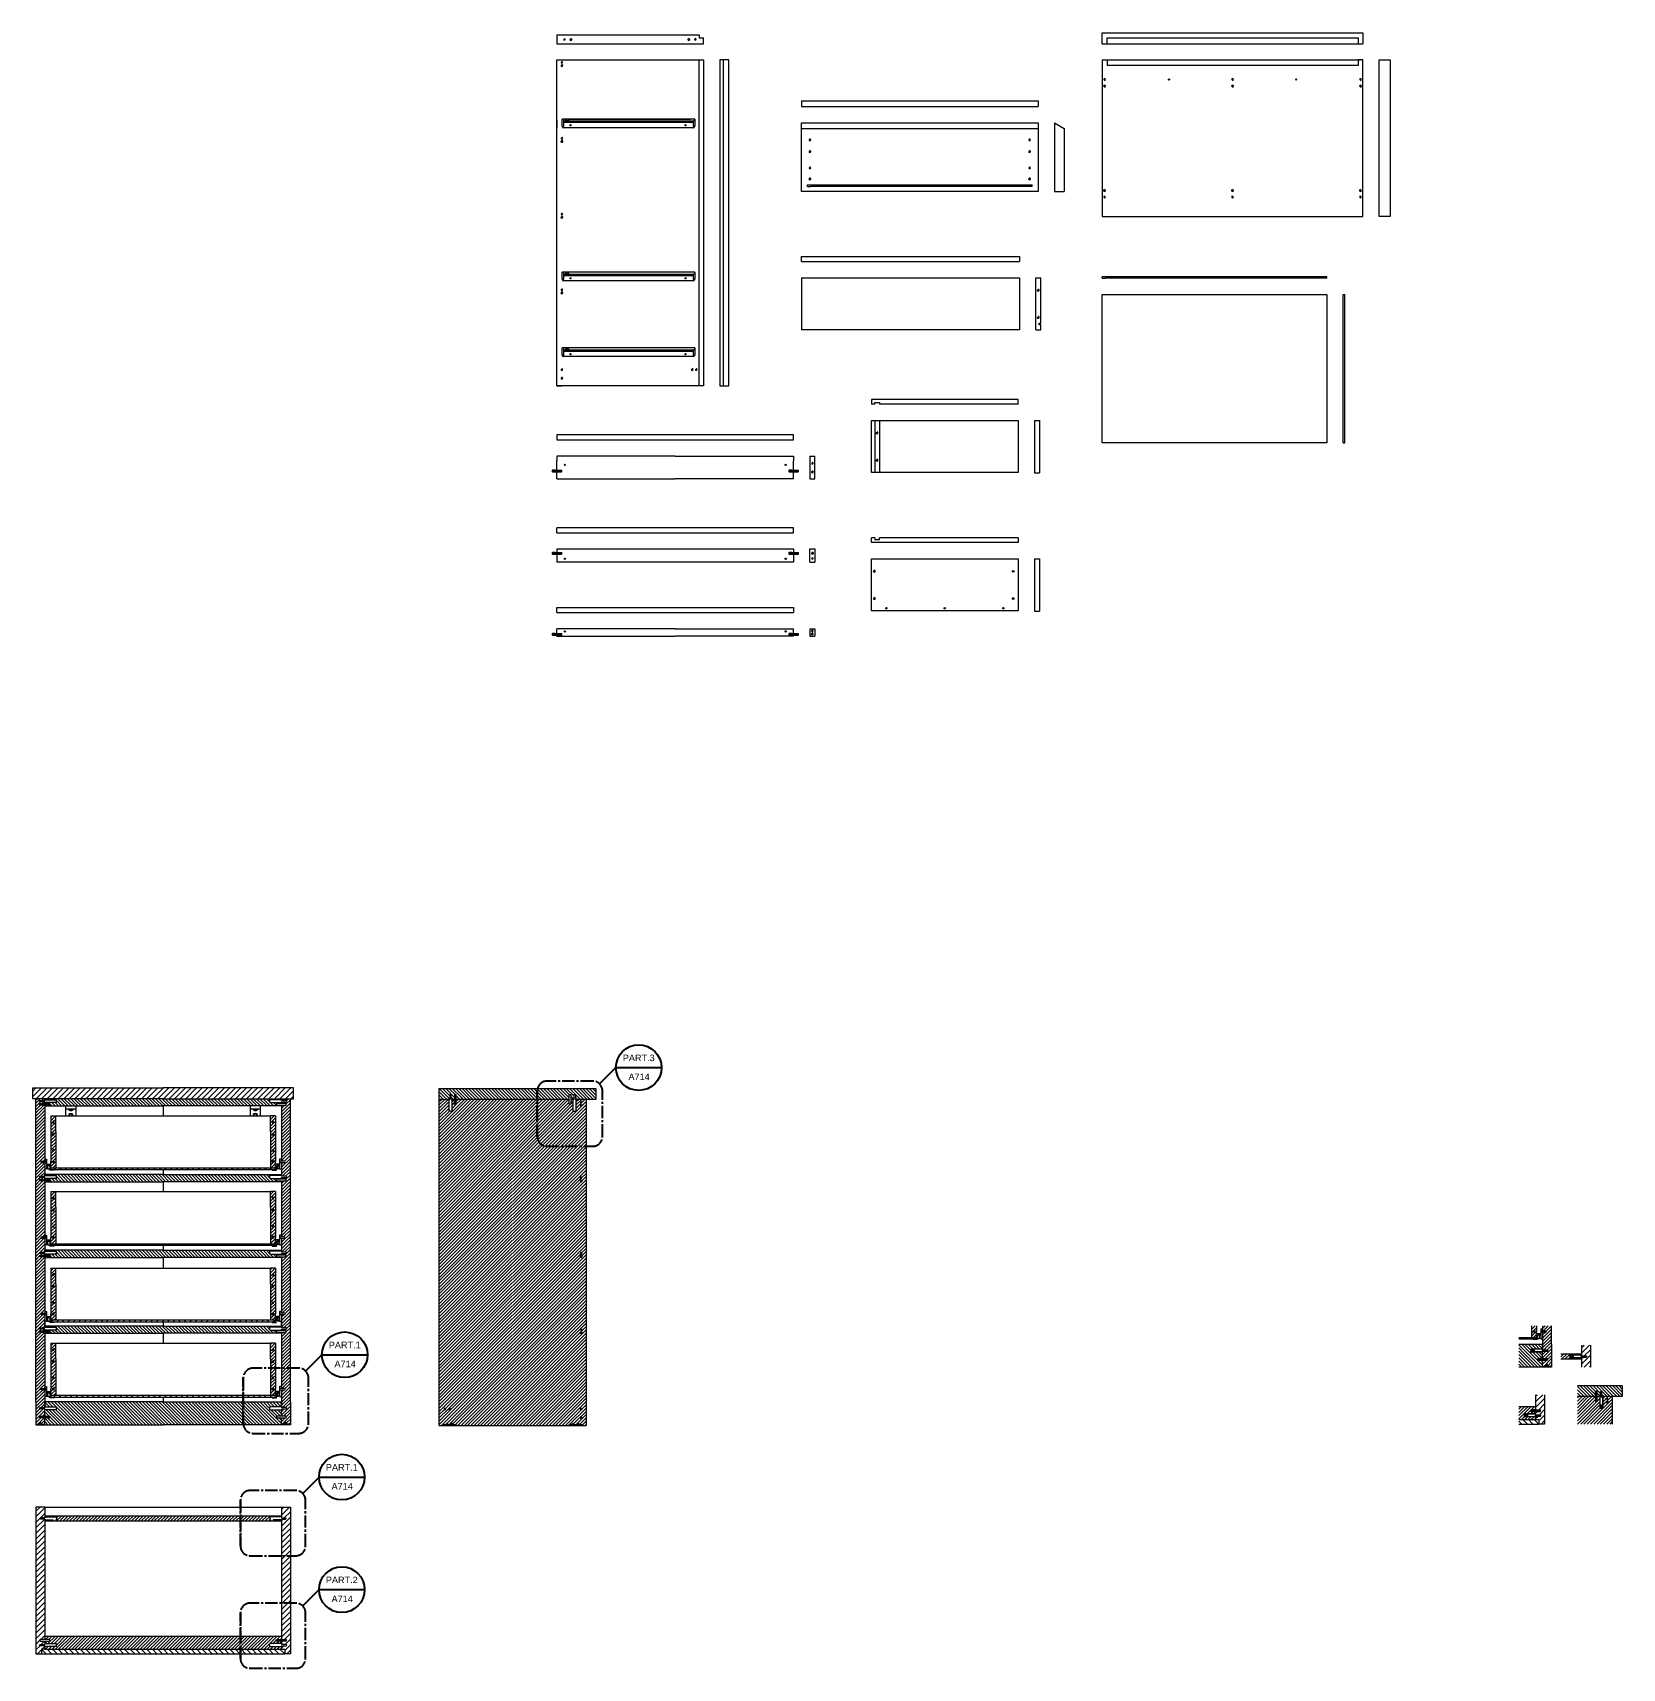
# Model space of a CAD drawing. Header units: millimetres. Extents: x 27 to 920, y -15 to 487.
# Drawn here: x 433 to 920, y -15 to 487 of the extents above; entities that cross this region are included whole.
import ezdxf
from ezdxf.enums import TextEntityAlignment as Align

# ---------------------------------------------------------------- set-up
doc = ezdxf.new("R2010")
doc.units = ezdxf.units.MM
doc.linetypes.add('CENTER2', pattern=[1.125, 0.75, -0.125, 0.125, -0.125])
doc.layers.add('A-SECT A-MCUT', color=7, linetype='Continuous', lineweight=35)
for name, color, linetype in [('filatura', 8, 'Continuous'), ('IKE140039-T1', 255, 'Continuous'), ('particolari', 6, 'Continuous'), ('tratteggio', 5, 'Continuous')]:
    doc.layers.add(name, color=color, linetype=linetype)
doc.styles.add('ARIAL', font='arial.ttf')

# ---------------------------------------------------------------- blocks, each defined once
blk = doc.blocks.new('vite 2')
for p, q in [((302.35, 103.43), (302.45, 103.53)), ((302.35, 103.43), (302.35, 100.63)), ((302.35, 100.63), (302.45, 100.53)), ((302.75, 103.53), (302.45, 103.53)), ((302.45, 100.53), (302.75, 100.53)), ((302.75, 103.53), (302.85, 103.43)), ((302.85, 100.63), (302.75, 100.53)), ((302.85, 102.53), (302.85, 103.43)), ((302.85, 102.53), (302.85, 100.63))]:
    blk.add_line(p, q)
at = {"layer": 'filatura'}
for p, q in [((302.35, 103.43), (302.85, 103.43)), ((302.35, 100.63), (302.85, 100.63)), ((302.45, 100.53), (302.45, 103.53)), ((302.75, 103.53), (302.75, 100.53))]:
    blk.add_line(p, q, dxfattribs=at)
blk = doc.blocks.new('retino 1')
at = {"color": 175, "linetype": 'Continuous'}
for p, q in [((318.13, 159.67), (317.86, 159.94)), ((318.03, 157.77), (317.86, 157.94)), ((318.28, 158.52), (318.03, 158.77)), ((319.03, 157.77), (318.78, 158.02)), ((319.13, 159.67), (318.83, 159.97)), ((319.28, 158.52), (319.03, 158.77)), ((320.03, 157.77), (319.36, 158.44)), ((320.13, 159.67), (319.83, 159.97)), ((321.03, 157.77), (320.03, 158.77)), ((321.13, 159.67), (320.83, 159.97)), ((322.03, 157.77), (321.03, 158.77)), ((323.03, 157.77), (321.42, 159.38)), ((324.03, 157.77), (321.83, 159.97)), ((325.03, 157.77), (322.83, 159.97)), ((326.03, 157.77), (323.83, 159.97)), ((327.03, 157.77), (324.83, 159.97)), ((328.03, 157.77), (325.83, 159.97)), ((329.03, 157.77), (326.83, 159.97)), ((330.03, 157.77), (327.83, 159.97)), ((331.03, 157.77), (328.83, 159.97)), ((332.03, 157.77), (329.83, 159.97)), ((333.03, 157.77), (330.83, 159.97)), ((334.03, 157.77), (331.83, 159.97)), ((335.03, 157.77), (332.83, 159.97)), ((336.03, 157.77), (333.83, 159.97)), ((337.03, 157.77), (334.83, 159.97)), ((338.03, 157.77), (335.83, 159.97)), ((339.03, 157.77), (336.83, 159.97)), ((340.03, 157.77), (337.83, 159.97)), ((341.03, 157.77), (338.83, 159.97)), ((342.03, 157.77), (339.83, 159.97)), ((343.03, 157.77), (340.83, 159.97)), ((344.03, 157.77), (341.83, 159.97)), ((345.03, 157.77), (342.83, 159.97)), ((346.03, 157.77), (343.83, 159.97)), ((347.03, 157.77), (344.83, 159.97)), ((348.03, 157.77), (345.83, 159.97)), ((349.03, 157.77), (346.83, 159.97)), ((350.03, 157.77), (347.83, 159.97)), ((351.03, 157.77), (348.83, 159.97)), ((352.03, 157.77), (349.83, 159.97)), ((353.03, 157.77), (350.83, 159.97)), ((354.03, 157.77), (351.83, 159.97)), ((355.03, 157.77), (352.83, 159.97)), ((356.03, 157.77), (353.83, 159.97)), ((357.03, 157.77), (354.83, 159.97)), ((358.03, 157.77), (355.83, 159.97)), ((359.03, 157.77), (356.83, 159.97)), ((360.03, 157.77), (357.83, 159.97)), ((361.03, 157.77), (358.83, 159.97)), ((362.03, 157.77), (359.83, 159.97)), ((363.03, 157.77), (360.83, 159.97)), ((364.03, 157.77), (361.83, 159.97)), ((365.03, 157.77), (362.83, 159.97)), ((366.03, 157.77), (363.83, 159.97)), ((367.03, 157.77), (364.83, 159.97)), ((368.03, 157.77), (365.83, 159.97)), ((369.03, 157.77), (366.83, 159.97)), ((370.03, 157.77), (367.83, 159.97)), ((371.03, 157.77), (368.83, 159.97)), ((372.03, 157.77), (369.83, 159.97)), ((373.03, 157.77), (370.83, 159.97)), ((374.03, 157.77), (371.83, 159.97)), ((375.03, 157.77), (372.83, 159.97)), ((376.03, 157.77), (373.83, 159.97)), ((377.03, 157.77), (374.83, 159.97)), ((378.03, 157.77), (375.83, 159.97)), ((379.03, 157.77), (376.83, 159.97)), ((380.03, 157.77), (377.83, 159.97)), ((381.03, 157.77), (378.83, 159.97)), ((382.03, 157.77), (379.83, 159.97)), ((383.03, 157.77), (380.83, 159.97)), ((384.03, 157.77), (381.83, 159.97)), ((385.03, 157.77), (382.83, 159.97)), ((386.03, 157.77), (383.83, 159.97)), ((387.03, 157.77), (384.83, 159.97)), ((386.89, 158.9), (385.83, 159.97)), ((387.13, 159.67), (386.83, 159.97)), ((388.03, 157.77), (387.03, 158.77)), ((388.13, 159.67), (387.83, 159.97)), ((389.03, 157.77), (388.03, 158.77)), ((389.13, 159.67), (388.83, 159.97)), ((389.28, 158.52), (389.03, 158.77)), ((390.03, 157.77), (389.78, 158.02)), ((390.13, 159.67), (389.83, 159.97)), ((390.28, 158.52), (390.03, 158.77))]:
    blk.add_line(p, q, dxfattribs=at)
blk = doc.blocks.new('retino 2')
at = {"color": 175, "linetype": 'Continuous'}
for p, q in [((510.41, 33.59), (508.94, 35.06)), ((509.41, 33.59), (508.94, 34.06)), ((510.26, 30.74), (508.94, 32.06)), ((509.26, 30.74), (508.94, 31.06)), ((513.91, 28.09), (509.31, 32.69)), ((511.91, 28.09), (509.76, 30.24)), ((511.41, 33.59), (509.91, 35.09)), ((514.91, 28.09), (510.31, 32.69)), ((512.91, 28.09), (510.44, 30.56)), ((512.41, 33.59), (510.91, 35.09)), ((515.91, 28.09), (511.31, 32.69)), ((518.91, 28.09), (511.91, 35.09)), ((516.91, 28.09), (512.31, 32.69)), ((517.91, 28.09), (512.5, 33.5)), ((519.91, 28.09), (512.91, 35.09)), ((520.91, 28.09), (513.91, 35.09)), ((521.91, 28.09), (514.91, 35.09)), ((522.91, 28.09), (515.91, 35.09)), ((523.91, 28.09), (516.91, 35.09)), ((524.91, 28.09), (517.91, 35.09)), ((525.91, 28.09), (518.91, 35.09)), ((526.91, 28.09), (519.91, 35.09)), ((527.91, 28.09), (520.91, 35.09)), ((528.91, 28.09), (521.91, 35.09)), ((529.91, 28.09), (522.91, 35.09)), ((530.91, 28.09), (523.91, 35.09)), ((531.91, 28.09), (524.91, 35.09)), ((532.91, 28.09), (525.91, 35.09)), ((533.91, 28.09), (526.91, 35.09)), ((534.91, 28.09), (527.91, 35.09)), ((535.91, 28.09), (528.91, 35.09)), ((536.91, 28.09), (529.91, 35.09)), ((537.91, 28.09), (530.91, 35.09)), ((538.91, 28.09), (531.91, 35.09)), ((539.91, 28.09), (532.91, 35.09)), ((540.91, 28.09), (533.91, 35.09)), ((541.91, 28.09), (534.91, 35.09)), ((542.91, 28.09), (535.91, 35.09)), ((543.91, 28.09), (536.91, 35.09)), ((544.91, 28.09), (537.91, 35.09)), ((545.91, 28.09), (538.91, 35.09)), ((546.91, 28.09), (539.91, 35.09)), ((547.91, 28.09), (540.91, 35.09)), ((548.91, 28.09), (541.91, 35.09)), ((549.91, 28.09), (542.91, 35.09)), ((550.91, 28.09), (543.91, 35.09)), ((551.91, 28.09), (544.91, 35.09)), ((552.91, 28.09), (545.91, 35.09)), ((553.91, 28.09), (546.91, 35.09)), ((554.91, 28.09), (547.91, 35.09)), ((555.91, 28.09), (548.91, 35.09)), ((556.91, 28.09), (549.91, 35.09)), ((557.91, 28.09), (550.91, 35.09)), ((558.91, 28.09), (551.91, 35.09)), ((559.91, 28.09), (552.91, 35.09)), ((560.91, 28.09), (553.91, 35.09)), ((561.91, 28.09), (554.91, 35.09)), ((562.91, 28.09), (555.91, 35.09)), ((563.91, 28.09), (556.91, 35.09)), ((564.91, 28.09), (557.91, 35.09)), ((565.91, 28.09), (558.91, 35.09)), ((566.91, 28.09), (559.91, 35.09)), ((567.91, 28.09), (560.91, 35.09)), ((568.91, 28.09), (561.91, 35.09)), ((569.91, 28.09), (562.91, 35.09)), ((570.91, 28.09), (563.91, 35.09)), ((571.91, 28.09), (564.91, 35.09)), ((572.91, 28.09), (565.91, 35.09)), ((573.91, 28.09), (566.91, 35.09)), ((574.91, 28.09), (567.91, 35.09)), ((575.91, 28.09), (568.91, 35.09)), ((576.91, 28.09), (569.91, 35.09)), ((577.91, 28.09), (570.91, 35.09)), ((578.91, 28.09), (571.91, 35.09)), ((579.91, 28.09), (572.91, 35.09)), ((580.91, 28.09), (573.91, 35.09)), ((581.53, 28.46), (574.91, 35.09)), ((577.97, 33.02), (575.91, 35.09)), ((578.41, 33.59), (576.91, 35.09)), ((579.41, 33.59), (577.91, 35.09)), ((580.26, 30.74), (578.31, 32.69)), ((580.41, 33.59), (578.91, 35.09)), ((581.26, 30.74), (579.31, 32.69)), ((581.41, 33.59), (579.91, 35.09)), ((581.53, 31.46), (580.31, 32.69)), ((581.53, 29.46), (580.76, 30.24)), ((581.53, 34.46), (580.91, 35.09)), ((581.53, 32.46), (581.31, 32.69)), ((510.91, 28.09), (508.94, 30.06)), ((509.91, 28.09), (508.94, 29.06))]:
    blk.add_line(p, q, dxfattribs=at)
blk = doc.blocks.new('cerniera 3')
for p, q in [((217.43, 264.66), (217.43, 266.86)), ((238.2, 266.86), (217.43, 266.86)), ((217.93, 264.66), (217.93, 266.86)), ((238.2, 266.16), (217.93, 266.16)), ((239, 266.86), (238.2, 266.86)), ((239, 266.16), (238.2, 266.16)), ((258.09, 266.86), (239, 266.86)), ((257.59, 266.16), (239, 266.16)), ((257.09, 265.76), (258.09, 266.56)), ((257.59, 266.16), (257.59, 264.66)), ((258.09, 266.86), (258.09, 264.66)), ((217.43, 264.66), (217.93, 264.66)), ((238.2, 265.76), (217.93, 265.76)), ((238.2, 264.16), (217.93, 264.16)), ((239, 265.76), (238.2, 265.76)), ((239, 264.16), (238.2, 264.16)), ((257.09, 265.76), (239, 265.76)), ((257.59, 264.16), (239, 264.16)), ((257.59, 264.66), (258.09, 264.66))]:
    blk.add_line(p, q)
blk.add_circle((218.97, 266.31), 0.15)
for centre, radius, start, end in [((218.97, 266.31), 0.55, 344.1734, 195.8266), ((218.97, 266.31), 0.506, 342.7548, 197.2452), ((217.93, 264.66), 0.5, 180, 270), ((257.59, 264.66), 0.5, 270, 0)]:
    blk.add_arc(centre, radius, start, end)
blk = doc.blocks.new('cerniera')
at = {"layer": 'particolari'}
for centre in [(148.39, 241.53), (148.39, 241.53), (183.66, 241.53), (183.66, 241.53)]:
    blk.add_circle(centre, 0.2, dxfattribs=at)
blk.add_blockref('cerniera 3', (-71.62, -23.43))

msp = doc.modelspace()

# ---------------------------------------------------------------- hatches: boundary and pattern name
h = msp.add_hatch()
h.set_pattern_fill('JIS_WOOD', color=175)
h.paths.add_polyline_path([(507.09, 154.74), (505.74, 154.74), (505.59, 154.59), (505.59, 149.92), (505.59, 144.59), (507.09, 146.09)])
h.paths.add_polyline_path([(506.19, 152.74, -1), (506.49, 152.74, -1)], flags=16)
h.paths.add_polyline_path([(506.54, 149.14, -1), (506.14, 149.14, -1)], flags=16)
h = msp.add_hatch()
h.set_pattern_fill('JIS_WOOD', color=175, scale=1.7)
h.paths.add_polyline_path([(507.09, 138.72), (506.09, 138.72), (505.59, 138.72), (439.7, 138.72), (439.2, 138.72), (438.2, 138.72), (438.2, 138.42), (438.2, 138.22), (507.09, 138.22)])
h = msp.add_hatch()
h.set_pattern_fill('JIS_WOOD', color=175, scale=1.7)
h.paths.add_polyline_path([(507.09, 115.47), (506.09, 115.47), (505.59, 115.47), (439.7, 115.47), (439.2, 115.47), (438.2, 115.47), (438.2, 114.97), (507.09, 114.97), (507.09, 115.17)])
h = msp.add_hatch()
h.set_pattern_fill('JIS_WOOD', color=175, scale=1.7)
h.paths.add_polyline_path([(507.09, 92.02), (506.09, 92.02), (505.59, 92.02), (439.7, 92.02), (439.2, 92.02), (438.2, 92.02), (438.2, 91.92), (438.2, 91.52), (507.09, 91.52)])
h = msp.add_hatch()
h.set_pattern_fill('JIS_WOOD', color=175, scale=1.7)
h.set_pattern_definition([(45, (101.0962, -17.9583), (-0.85, 0.85), [])])
h.paths.add_polyline_path([(907.75, 80.46), (907.74, 80.48), (905.19, 80.48), (905.19, 80.26), (905.19, 80.16), (907.75, 80.16)])
h = msp.add_hatch()
h.set_pattern_fill('JIS_WOOD', color=175, scale=1.7)
h.paths.add_polyline_path([(507.09, 68.97), (506.09, 68.97), (505.59, 68.97), (439.7, 68.97), (439.2, 68.97), (438.2, 68.97), (438.2, 68.67), (438.2, 68.47), (507.09, 68.47)])
h = msp.add_hatch()
h.set_pattern_fill('JIS_WOOD', color=175)
h.set_pattern_definition([(45, (-281.165, -67.6592), (-0.5, 0.5), [])])
h.paths.add_polyline_path([(505.38, 31.53), (505.38, 31.68), (508.94, 31.68), (508.94, 31.95), (436.35, 31.95), (436.35, 31.68), (439.9, 31.68), (439.9, 31.53), (439.9, 30.93), (439.9, 30.78), (439.79, 30.78), (439.69, 30.78), (439.69, 30.45), (505.6, 30.45), (505.6, 30.78), (505.6, 30.78), (505.5, 30.78), (505.38, 30.78), (505.38, 30.93)])
h.paths.add_polyline_path([(507.44, -6.29), (507.44, -5.99), (507.44, -5.89), (507.54, -5.89), (508.94, -5.89), (508.94, -4.9), (436.35, -4.9), (436.35, -5.9), (437.75, -5.9), (437.85, -5.9), (437.85, -6), (437.85, -6.3), (437.85, -6.4), (437.75, -6.4), (436.85, -6.4), (436.35, -6.4), (436.35, -7.17), (438.9, -7.17), (439.69, -7.17), (439.9, -7.17), (439.9, -8.07), (436.35, -8.07), (436.35, -8.9), (508.94, -8.9), (508.94, -8.06), (505.38, -8.06), (505.38, -7.16), (505.6, -7.16), (506.38, -7.16), (508.94, -7.16), (508.94, -6.39), (508.44, -6.39), (507.54, -6.39), (507.44, -6.39)])
at = {"layer": 'particolari'}
h = msp.add_hatch(dxfattribs=at)
h.set_pattern_fill('JIS_WOOD', color=175, scale=1.7)
h.paths.add_polyline_path([(512.64, 163.33), (472.64, 163.33), (432.64, 163.33), (432.64, 159.97), (472.64, 159.97), (512.64, 159.97)])

# ---------------------------------------------------------------- linework, layer by layer
for p, q in [((760.72, 483.61), (760.72, 486.97)), ((760.72, 486.97), (840.72, 486.97)), ((840.72, 486.97), (840.72, 483.61)), ((593.46, 486.36), (593.46, 483.61)), ((593.46, 486.36), (637.09, 486.36)), ((593.46, 483.61), (638.46, 483.61)), ((637.09, 486.36), (637.09, 485.36)), ((637.09, 485.36), (638.46, 485.36)), ((638.46, 483.61), (638.46, 485.36)), ((760.72, 483.61), (840.72, 483.61)), ((762.22, 483.61), (762.22, 485.36)), ((762.22, 485.36), (839.22, 485.36)), ((839.22, 485.36), (839.22, 483.61)), ((593.46, 378.61), (593.46, 478.61)), ((593.46, 478.61), (638.46, 478.61)), ((637.09, 378.61), (637.09, 478.61)), ((638.46, 478.61), (638.46, 378.61)), ((646.21, 478.61), (643.46, 478.61)), ((643.46, 478.61), (643.46, 378.61)), ((644.46, 478.61), (644.46, 378.61)), ((646.21, 378.61), (646.21, 478.61)), ((760.72, 478.61), (760.72, 430.61)), ((760.72, 478.61), (762.22, 478.61)), ((762.22, 478.61), (762.22, 476.87)), ((762.22, 478.61), (839.22, 478.61)), ((839.22, 476.87), (762.22, 476.87)), ((840.72, 478.61), (839.22, 478.61)), ((839.22, 478.61), (839.22, 476.87)), ((839.22, 478.61), (839.97, 478.61)), ((840.72, 430.61), (840.72, 478.61)), ((845.72, 430.61), (845.72, 478.61)), ((845.72, 478.61), (849.08, 478.61)), ((849.08, 478.61), (849.08, 475.61)), ((849.08, 475.61), (849.08, 430.61)), ((668.46, 466.09), (741.06, 466.09)), ((668.46, 466.09), (668.46, 464.36)), ((668.46, 464.36), (741.06, 464.36)), ((741.06, 466.09), (741.06, 464.36)), ((593.46, 460.01), (593.46, 457.66)), ((597.07, 460.5), (634.46, 460.5)), ((668.46, 438.31), (668.46, 459.36)), ((668.46, 459.36), (741.06, 459.36)), ((668.46, 457.63), (741.06, 457.63)), ((741.06, 459.36), (741.06, 438.31)), ((746.06, 459.36), (749.06, 457.63)), ((746.06, 459.36), (746.06, 438.31)), ((749.06, 457.63), (749.06, 438.31)), ((741.06, 438.31), (668.46, 438.31)), ((670.31, 440.11), (670.31, 440.31)), ((670.31, 440.31), (739.21, 440.31)), ((670.31, 440.01), (670.31, 440.11)), ((670.31, 439.81), (670.31, 440.01)), ((670.31, 439.81), (671.31, 439.81)), ((738.21, 439.81), (671.31, 439.81)), ((739.21, 439.81), (738.21, 439.81)), ((739.21, 440.01), (739.21, 440.31)), ((739.21, 439.81), (739.21, 440.01)), ((746.06, 438.31), (749.06, 438.31)), ((760.72, 430.61), (840.72, 430.61)), ((849.08, 430.61), (845.72, 430.61)), ((668.46, 418.31), (735.36, 418.31)), ((668.46, 416.81), (668.46, 418.31)), ((668.46, 416.81), (735.36, 416.81)), ((735.36, 418.31), (735.36, 416.81)), ((668.46, 411.81), (735.36, 411.81)), ((668.46, 411.81), (668.46, 395.86)), ((735.36, 411.81), (735.36, 395.86)), ((740.36, 395.86), (740.36, 411.81)), ((740.36, 411.81), (741.86, 411.81)), ((741.86, 397.86), (741.86, 411.81)), ((760.72, 411.63), (760.72, 412.13)), ((829.61, 412.13), (760.72, 412.13)), ((760.72, 411.63), (761.72, 411.63)), ((828.61, 411.63), (761.72, 411.63)), ((829.61, 411.63), (828.61, 411.63)), ((829.61, 411.93), (829.61, 412.13)), ((829.61, 411.83), (829.61, 411.93)), ((829.61, 411.63), (829.61, 411.83)), ((760.72, 406.63), (829.61, 406.63)), ((760.72, 361.13), (760.72, 406.63)), ((829.61, 406.63), (829.61, 361.13)), ((834.61, 361.13), (834.61, 406.63)), ((834.61, 406.63), (835.11, 406.63)), ((835.11, 361.13), (835.11, 406.63)), ((741.36, 397.36), (741.36, 397.86)), ((741.36, 397.86), (741.86, 397.86)), ((741.86, 397.36), (741.36, 397.36)), ((741.86, 395.86), (741.86, 397.36)), ((735.36, 395.86), (668.46, 395.86)), ((740.36, 395.86), (741.86, 395.86)), ((638.46, 378.61), (593.46, 378.61)), ((593.46, 378.61), (594.96, 378.61)), ((643.46, 378.61), (646.21, 378.61)), ((734.95, 374.51), (689.95, 374.51)), ((689.95, 374.51), (689.95, 373.01)), ((690.95, 373.01), (689.95, 373.01)), ((690.95, 373.01), (690.95, 373.51)), ((690.95, 373.51), (692.45, 373.51)), ((692.45, 373.51), (692.45, 373.01)), ((734.95, 373.01), (692.45, 373.01)), ((734.95, 373.01), (734.95, 374.51)), ((689.95, 368.01), (734.95, 368.01)), ((689.95, 352.06), (689.95, 368.01)), ((690.95, 368.01), (690.95, 352.06)), ((692.45, 368.01), (692.45, 352.06)), ((734.95, 368.01), (734.95, 352.06)), ((739.95, 368.01), (741.45, 368.01)), ((739.95, 368.01), (739.95, 351.97)), ((741.45, 368.01), (741.45, 351.97)), ((666.06, 363.61), (593.46, 363.61)), ((593.46, 363.61), (593.46, 362.11)), ((593.46, 362.11), (666.06, 362.11)), ((666.06, 362.11), (666.06, 363.61)), ((629.76, 357.11), (593.46, 357.11)), ((593.46, 357.11), (593.46, 355.61)), ((629.76, 357.11), (666.06, 357.11)), ((666.06, 357.11), (666.06, 355.61)), ((671.06, 357.11), (671.06, 350.11)), ((671.06, 357.11), (672.56, 357.11)), ((672.56, 350.11), (672.56, 357.11)), ((829.61, 361.13), (760.72, 361.13)), ((834.61, 361.13), (835.11, 361.13)), ((593.46, 352.76), (593.46, 355.61)), ((593.46, 350.11), (593.46, 352.26)), ((666.06, 352.76), (666.06, 355.61)), ((666.06, 350.11), (666.06, 352.26)), ((734.95, 352.06), (689.95, 352.06)), ((739.95, 351.97), (741.45, 351.97)), ((593.46, 350.11), (629.76, 350.11)), ((666.06, 350.11), (629.76, 350.11)), ((671.06, 350.11), (672.56, 350.11)), ((666.06, 335.11), (593.46, 335.11)), ((593.46, 333.61), (593.46, 335.11)), ((593.46, 333.61), (666.06, 333.61)), ((666.06, 333.61), (666.06, 335.11)), ((690.95, 332.06), (689.95, 332.06)), ((689.95, 330.56), (689.95, 332.06)), ((690.95, 332.06), (690.95, 331.56)), ((690.95, 331.56), (692.45, 331.56)), ((734.95, 332.06), (692.45, 332.06)), ((692.45, 331.56), (692.45, 332.06)), ((734.95, 332.06), (734.95, 330.56)), ((593.46, 328.61), (666.06, 328.61)), ((593.46, 328.61), (593.46, 327.56)), ((593.46, 327.06), (593.46, 324.61)), ((666.06, 328.61), (666.06, 327.56)), ((666.06, 327.06), (666.06, 324.61)), ((671.06, 324.61), (671.06, 328.61)), ((671.06, 328.61), (672.56, 328.61)), ((672.56, 328.61), (672.56, 324.61)), ((734.95, 330.56), (689.95, 330.56)), ((666.06, 324.61), (593.46, 324.61)), ((671.06, 324.61), (672.56, 324.61)), ((689.95, 325.56), (734.95, 325.56)), ((689.95, 309.61), (689.95, 325.56)), ((734.95, 325.56), (734.95, 309.61)), ((739.95, 325.56), (741.45, 325.56)), ((739.95, 325.56), (739.95, 309.52)), ((741.45, 325.56), (741.45, 309.52)), ((593.46, 309.11), (593.46, 310.61)), ((593.46, 310.61), (666.06, 310.61)), ((593.46, 309.11), (666.06, 309.11)), ((666.06, 310.61), (666.06, 309.11)), ((734.95, 309.61), (689.95, 309.61)), ((739.95, 309.52), (741.45, 309.52)), ((629.76, 304.11), (593.46, 304.11)), ((593.46, 303.81), (593.46, 304.11)), ((593.46, 302.66), (593.46, 303.81)), ((593.46, 301.91), (593.46, 302.16)), ((593.46, 301.91), (629.76, 301.91)), ((629.76, 304.11), (666.06, 304.11)), ((666.06, 301.91), (629.76, 301.91)), ((666.06, 303.81), (666.06, 304.11)), ((666.06, 302.66), (666.06, 303.81)), ((666.06, 301.91), (666.06, 302.16)), ((671.06, 304.11), (671.06, 301.91)), ((671.06, 304.11), (672.56, 304.11)), ((671.06, 301.91), (672.56, 301.91)), ((672.56, 304.11), (672.56, 301.91)), ((432.64, 163.33), (472.64, 163.33)), ((432.64, 159.97), (432.64, 163.33)), ((512.64, 163.33), (472.64, 163.33)), ((512.64, 159.97), (512.64, 163.33)), ((557.38, 59.75), (557.38, 163.11)), ((557.38, 163.11), (605.38, 163.11)), ((605.38, 163.11), (605.38, 159.75)), ((472.64, 159.97), (432.64, 159.97)), ((433.6, 66.97), (433.6, 159.97)), ((436.35, 159.67), (436.35, 159.97)), ((436.35, 159.67), (436.35, 159.42)), ((436.35, 158.77), (436.35, 159.02)), ((436.35, 158.52), (436.35, 158.77)), ((436.35, 157.77), (436.35, 158.02)), ((436.35, 157.77), (436.35, 158.02)), ((436.35, 157.77), (436.35, 141.42)), ((436.35, 157.77), (472.64, 157.77)), ((442.85, 154.74), (442.85, 157.77)), ((445.85, 156.77), (442.85, 156.77)), ((445.85, 157.77), (445.85, 154.74)), ((445.85, 157.77), (445.85, 156.77)), ((445.85, 156.77), (445.85, 156.57)), ((445.85, 156.57), (445.85, 156.47)), ((472.64, 159.97), (512.64, 159.97)), ((508.94, 157.77), (472.64, 157.77)), ((472.64, 157.77), (472.64, 154.74)), ((499.44, 154.74), (499.44, 157.77)), ((502.44, 156.77), (499.44, 156.77)), ((502.44, 157.77), (502.44, 154.74)), ((502.44, 157.77), (502.44, 156.77)), ((502.44, 156.77), (502.44, 156.57)), ((502.44, 156.57), (502.44, 156.47)), ((508.94, 159.67), (508.94, 159.97)), ((508.94, 159.42), (508.94, 159.67)), ((508.94, 158.77), (508.94, 159.02)), ((508.94, 158.52), (508.94, 158.77)), ((508.94, 157.77), (508.94, 158.02)), ((508.94, 157.77), (508.94, 158.02)), ((508.94, 157.77), (508.94, 141.42)), ((511.68, 66.97), (511.68, 159.97)), ((558.88, 159.75), (557.38, 159.75)), ((558.88, 159.75), (559.28, 159.75)), ((560.38, 159.75), (559.28, 159.75)), ((560.38, 159.75), (560.63, 159.75)), ((561.03, 159.75), (561.28, 159.75)), ((562.08, 159.75), (561.28, 159.75)), ((597.18, 159.75), (562.58, 159.75)), ((598.73, 159.75), (597.68, 159.75)), ((602.38, 159.75), (599.13, 159.75)), ((605.38, 159.75), (602.38, 159.75)), ((602.38, 159.75), (602.38, 59.75)), ((438.2, 154.74), (439.7, 154.74)), ((438.2, 154.74), (438.2, 140.67)), ((439.7, 149.92), (439.7, 154.74)), ((439.7, 154.74), (505.59, 154.74)), ((507.09, 154.74), (505.59, 154.74)), ((505.59, 149.92), (505.59, 154.74)), ((507.09, 154.74), (507.09, 140.67)), ((439.7, 149.92), (439.7, 139.12)), ((505.59, 149.92), (505.59, 139.12)), ((436.35, 141.42), (436.35, 140.85)), ((436.35, 141.42), (436.9, 141.42)), ((436.9, 141.42), (436.9, 138.42)), ((438.2, 138.72), (438.2, 140.67)), ((507.09, 138.72), (507.09, 140.67)), ((508.39, 141.42), (508.39, 138.42)), ((508.94, 141.42), (508.39, 141.42)), ((508.94, 141.42), (508.94, 140.85)), ((436.35, 140.45), (436.35, 136.72)), ((436.9, 138.42), (436.35, 138.42)), ((436.35, 136.42), (436.35, 136.72)), ((472.64, 136.72), (436.35, 136.72)), ((436.35, 136.42), (436.35, 136.17)), ((436.35, 135.52), (436.35, 135.77)), ((436.35, 135.27), (436.35, 135.52)), ((436.9, 139.42), (437.3, 139.42)), ((437.3, 138.47), (436.9, 138.47)), ((437.05, 139.42), (437.05, 139.9)), ((437.05, 139.9), (438.2, 139.9)), ((437.3, 138.67), (437.3, 139.52)), ((437.3, 138.42), (437.3, 139.52)), ((437.3, 139.52), (437.9, 139.52)), ((437.3, 138.67), (437.3, 138.42)), ((437.3, 138.42), (437.3, 138.47)), ((437.3, 138.42), (437.9, 138.42)), ((437.9, 139.52), (437.9, 138.42)), ((437.9, 138.02), (437.9, 138.42)), ((439.2, 138.02), (437.9, 138.02)), ((439.2, 138.22), (439.2, 138.02)), ((439.7, 139.12), (439.7, 138.92)), ((439.7, 138.92), (439.7, 138.72)), ((472.64, 138.22), (472.64, 136.72)), ((472.64, 136.72), (508.94, 136.72)), ((505.59, 139.12), (505.59, 138.92)), ((505.59, 138.92), (505.59, 138.72)), ((506.09, 138.22), (506.09, 138.02)), ((506.09, 138.02), (507.39, 138.02)), ((508.24, 139.9), (507.09, 139.9)), ((507.39, 139.52), (507.39, 138.42)), ((507.99, 139.52), (507.39, 139.52)), ((507.39, 138.02), (507.39, 138.42)), ((507.99, 138.42), (507.39, 138.42)), ((507.99, 138.67), (507.99, 139.52)), ((507.99, 138.42), (507.99, 139.52)), ((508.39, 139.42), (507.99, 139.42)), ((507.99, 138.67), (507.99, 138.42)), ((508.39, 138.47), (507.99, 138.47)), ((508.24, 139.42), (508.24, 139.9)), ((508.39, 138.42), (508.94, 138.42)), ((508.94, 140.45), (508.94, 136.72)), ((508.94, 136.42), (508.94, 136.72)), ((508.94, 136.42), (508.94, 136.17)), ((508.94, 135.52), (508.94, 135.77)), ((508.94, 135.27), (508.94, 135.52)), ((436.35, 134.52), (436.35, 134.77)), ((436.35, 134.52), (436.35, 134.77)), ((436.35, 134.52), (436.35, 118.17)), ((436.35, 134.52), (472.64, 134.52)), ((438.2, 131.49), (439.7, 131.49)), ((438.2, 131.49), (438.2, 117.42)), ((439.7, 126.67), (439.7, 131.49)), ((439.7, 131.49), (505.59, 131.49)), ((508.94, 134.52), (472.64, 134.52)), ((472.64, 134.52), (472.64, 131.49)), ((507.09, 131.49), (505.59, 131.49)), ((505.59, 126.67), (505.59, 131.49)), ((507.09, 131.49), (507.09, 117.42)), ((508.94, 134.52), (508.94, 134.77)), ((508.94, 134.52), (508.94, 134.77)), ((508.94, 134.52), (508.94, 118.17)), ((439.7, 126.67), (439.7, 115.87)), ((505.59, 126.67), (505.59, 115.87)), ((436.35, 118.17), (436.35, 117.6)), ((436.35, 118.17), (436.9, 118.17)), ((436.35, 117.2), (436.35, 113.47)), ((436.9, 118.17), (436.9, 115.17)), ((436.9, 116.17), (437.3, 116.17)), ((437.05, 116.17), (437.05, 116.65)), ((437.05, 116.65), (438.2, 116.65)), ((437.3, 115.42), (437.3, 116.27)), ((437.3, 115.17), (437.3, 116.27)), ((437.3, 116.27), (437.9, 116.27)), ((437.3, 115.42), (437.3, 115.17)), ((437.9, 116.27), (437.9, 115.17)), ((438.2, 115.47), (438.2, 117.42)), ((439.7, 115.87), (439.7, 115.67)), ((439.7, 115.67), (439.7, 115.47)), ((505.59, 115.87), (505.59, 115.67)), ((505.59, 115.67), (505.59, 115.47)), ((507.09, 115.47), (507.09, 117.42)), ((508.24, 116.65), (507.09, 116.65)), ((507.39, 116.27), (507.39, 115.17)), ((507.99, 116.27), (507.39, 116.27)), ((507.99, 115.42), (507.99, 116.27)), ((507.99, 115.17), (507.99, 116.27)), ((508.39, 116.17), (507.99, 116.17)), ((507.99, 115.42), (507.99, 115.17)), ((508.24, 116.17), (508.24, 116.65)), ((508.39, 118.17), (508.39, 115.17)), ((508.94, 118.17), (508.39, 118.17)), ((508.94, 118.17), (508.94, 117.6)), ((508.94, 117.2), (508.94, 113.47)), ((436.9, 115.17), (436.35, 115.17)), ((436.35, 113.17), (436.35, 113.47)), ((472.64, 113.47), (436.35, 113.47)), ((436.35, 113.17), (436.35, 112.92)), ((436.35, 112.27), (436.35, 112.52)), ((436.35, 112.02), (436.35, 112.27)), ((436.35, 111.27), (436.35, 111.52)), ((436.35, 111.27), (436.35, 111.52)), ((436.35, 111.27), (436.35, 94.72)), ((436.35, 111.27), (472.64, 111.27)), ((436.9, 115.17), (436.9, 115.22)), ((436.9, 115.22), (437.3, 115.22)), ((437.3, 115.17), (437.9, 115.17)), ((437.9, 114.77), (437.9, 115.17)), ((439.2, 114.77), (437.9, 114.77)), ((439.2, 114.97), (439.2, 114.77)), ((472.64, 114.97), (472.64, 113.47)), ((472.64, 113.47), (508.94, 113.47)), ((508.94, 111.27), (472.64, 111.27)), ((472.64, 111.27), (472.64, 108.04)), ((506.09, 114.97), (506.09, 114.77)), ((506.09, 114.77), (507.39, 114.77)), ((507.39, 114.77), (507.39, 115.17)), ((507.99, 115.17), (507.39, 115.17)), ((508.39, 115.22), (507.99, 115.22)), ((508.39, 115.17), (508.94, 115.17)), ((508.94, 113.17), (508.94, 113.47)), ((508.94, 113.17), (508.94, 112.92)), ((508.94, 112.27), (508.94, 112.52)), ((508.94, 112.02), (508.94, 112.27)), ((508.94, 111.27), (508.94, 111.52)), ((508.94, 111.27), (508.94, 111.52)), ((508.94, 111.27), (508.94, 95.12)), ((438.2, 108.04), (439.7, 108.04)), ((438.2, 108.04), (438.2, 93.97)), ((439.7, 103.22), (439.7, 108.04)), ((439.7, 108.04), (505.59, 108.04)), ((507.09, 108.04), (505.59, 108.04)), ((505.59, 103.22), (505.59, 108.04)), ((507.09, 108.04), (507.09, 93.97)), ((439.7, 103.22), (439.7, 92.42)), ((505.59, 103.22), (505.59, 92.42)), ((436.35, 94.72), (436.35, 94.15)), ((436.35, 94.72), (436.9, 94.72)), ((436.35, 93.75), (436.35, 90.22)), ((436.35, 90.22), (436.35, 91.72)), ((436.9, 91.72), (436.35, 91.72)), ((436.9, 94.72), (436.9, 91.72)), ((436.9, 92.72), (437.3, 92.72)), ((436.9, 91.72), (436.9, 91.77)), ((436.9, 91.77), (437.3, 91.77)), ((437.05, 92.72), (437.05, 93.2)), ((437.05, 93.2), (438.2, 93.2)), ((437.3, 91.97), (437.3, 92.82)), ((437.3, 91.72), (437.3, 92.82)), ((437.3, 92.82), (437.9, 92.82)), ((437.3, 91.97), (437.3, 91.72)), ((437.3, 91.72), (437.9, 91.72)), ((437.9, 92.82), (437.9, 91.72)), ((437.9, 91.72), (437.9, 91.32)), ((439.2, 91.32), (437.9, 91.32)), ((438.2, 92.02), (438.2, 93.97)), ((439.2, 91.52), (439.2, 91.32)), ((439.7, 92.42), (439.7, 92.22)), ((439.7, 92.22), (439.7, 92.02)), ((472.64, 91.52), (472.64, 90.22)), ((505.59, 92.42), (505.59, 92.22)), ((505.59, 92.22), (505.59, 92.02)), ((506.09, 91.52), (506.09, 91.32)), ((506.09, 91.32), (507.39, 91.32)), ((507.09, 92.02), (507.09, 93.97)), ((508.24, 93.2), (507.09, 93.2)), ((507.39, 92.82), (507.39, 91.72)), ((507.99, 92.82), (507.39, 92.82)), ((507.99, 91.72), (507.39, 91.72)), ((507.99, 91.97), (507.99, 92.82)), ((507.99, 91.72), (507.99, 92.82)), ((508.39, 92.72), (507.99, 92.72)), ((507.99, 91.97), (507.99, 91.72)), ((508.39, 91.77), (507.99, 91.77)), ((508.24, 92.72), (508.24, 93.2)), ((508.39, 94.72), (508.39, 91.72)), ((508.94, 94.72), (508.39, 94.72)), ((508.39, 91.72), (508.94, 91.72)), ((508.94, 95.12), (508.94, 94.72)), ((508.94, 94.72), (508.94, 94.15)), ((508.94, 93.75), (508.94, 90.22)), ((508.94, 90.22), (508.94, 91.72)), ((436.35, 89.92), (436.35, 90.22)), ((472.64, 90.22), (436.35, 90.22)), ((436.35, 89.67), (436.35, 89.92)), ((436.35, 89.02), (436.35, 89.27)), ((436.35, 88.77), (436.35, 89.02)), ((436.35, 88.02), (436.35, 88.27)), ((436.35, 88.02), (436.35, 88.27)), ((436.35, 88.02), (436.35, 71.67)), ((436.35, 88.02), (472.64, 88.02)), ((472.64, 90.22), (508.94, 90.22)), ((508.94, 88.02), (472.64, 88.02)), ((472.64, 88.02), (472.64, 84.99)), ((508.94, 89.92), (508.94, 90.22)), ((508.94, 89.92), (508.94, 89.67)), ((508.94, 89.02), (508.94, 89.27)), ((508.94, 88.77), (508.94, 89.02)), ((508.94, 88.02), (508.94, 88.27)), ((508.94, 88.02), (508.94, 88.27)), ((508.94, 88.02), (508.94, 71.67)), ((892.47, 86.67), (888.57, 86.67)), ((888.57, 86.37), (892.97, 86.37)), ((892.47, 90.26), (892.47, 87.07)), ((892.47, 87.07), (892.47, 86.87)), ((892.47, 86.87), (892.47, 86.67)), ((892.97, 86.67), (892.47, 86.67)), ((892.97, 86.67), (893.97, 86.67)), ((893.97, 86.37), (892.97, 86.37)), ((892.97, 86.37), (892.97, 86.17)), ((892.97, 86.17), (894.27, 86.17)), ((893.97, 90.26), (893.97, 88.62)), ((893.97, 86.67), (893.97, 88.62)), ((895.12, 87.86), (893.97, 87.86)), ((893.97, 86.37), (893.97, 86.67)), ((894.87, 87.47), (894.27, 87.47)), ((894.27, 86.17), (894.27, 87.47)), ((894.87, 86.37), (894.27, 86.37)), ((894.87, 86.62), (894.87, 87.47)), ((894.87, 86.37), (894.87, 87.47)), ((895.27, 87.37), (894.87, 87.37)), ((894.87, 86.62), (894.87, 86.37)), ((895.27, 86.42), (894.87, 86.42)), ((895.12, 87.37), (895.12, 87.86)), ((895.27, 89.37), (895.27, 86.37)), ((895.27, 89.37), (895.82, 89.37)), ((895.46, 88.81), (895.27, 88.98)), ((895.46, 88.41), (895.27, 88.23)), ((895.27, 86.37), (895.82, 86.37)), ((895.82, 88.86), (895.41, 88.86)), ((895.41, 88.36), (895.82, 88.36)), ((895.67, 88.81), (895.46, 88.81)), ((896.58, 88.41), (895.46, 88.41)), ((895.67, 88.81), (896.07, 88.81)), ((895.82, 90.26), (895.82, 88.81)), ((895.82, 88.41), (895.82, 84.67)), ((896.07, 88.81), (896.37, 88.81)), ((896.37, 88.81), (896.58, 88.81)), ((896.58, 88.81), (896.69, 88.71)), ((896.58, 88.41), (896.69, 88.51)), ((896.69, 88.71), (896.87, 88.71)), ((896.69, 88.71), (896.69, 88.51)), ((896.69, 88.51), (896.87, 88.51)), ((896.87, 88.81), (896.99, 88.61)), ((896.87, 88.81), (896.87, 88.41)), ((896.87, 88.41), (896.99, 88.61)), ((898.57, 84.67), (898.57, 90.26)), ((438.2, 84.99), (439.7, 84.99)), ((438.2, 84.99), (438.2, 70.92)), ((439.7, 80.17), (439.7, 84.99)), ((439.7, 84.99), (505.59, 84.99)), ((507.09, 84.99), (505.59, 84.99)), ((505.59, 80.17), (505.59, 84.99)), ((507.09, 84.99), (507.09, 70.92)), ((888.57, 84.67), (895.82, 84.67)), ((892.48, 83.17), (892.26, 83.17)), ((895.82, 83.17), (892.27, 83.17)), ((892.27, 83.02), (892.27, 83.17)), ((892.67, 83.02), (892.27, 83.02)), ((892.27, 83.02), (892.27, 82.42)), ((892.67, 82.42), (892.27, 82.42)), ((892.27, 82.27), (892.27, 82.42)), ((892.38, 82.27), (892.27, 82.27)), ((892.38, 82.27), (892.48, 82.27)), ((893.27, 83.17), (892.48, 83.17)), ((892.48, 83.02), (892.48, 83.17)), ((892.67, 83.02), (892.48, 83.02)), ((892.67, 82.42), (892.48, 82.42)), ((892.48, 82.42), (892.48, 82.27)), ((893.27, 82.27), (892.48, 82.27)), ((892.67, 83.02), (892.67, 82.92)), ((893.27, 82.92), (892.67, 82.92)), ((892.67, 82.92), (892.67, 82.51)), ((893.27, 82.52), (892.67, 82.52)), ((892.67, 82.51), (892.67, 82.42)), ((895.82, 83.17), (893.27, 83.17)), ((893.27, 83.12), (893.27, 83.17)), ((895.77, 83.12), (893.27, 83.12)), ((893.27, 83.12), (893.27, 82.32)), ((895.77, 82.32), (893.27, 82.32)), ((893.27, 82.32), (893.27, 82.27)), ((895.82, 82.27), (893.27, 82.27)), ((895.77, 82.92), (895.77, 83.12)), ((895.82, 82.92), (895.77, 82.92)), ((895.77, 82.52), (895.77, 82.32)), ((895.77, 82.52), (895.82, 82.52)), ((895.82, 82.92), (895.82, 84.67)), ((895.82, 84.67), (895.82, 83.17)), ((895.82, 82.92), (897.12, 82.92)), ((895.82, 80.32), (895.82, 82.52)), ((895.82, 82.52), (897.12, 82.52)), ((897.12, 82.92), (897.18, 82.82)), ((897.12, 82.52), (897.18, 82.62)), ((897.32, 82.82), (897.18, 82.82)), ((897.18, 82.82), (897.18, 82.62)), ((897.18, 82.62), (897.32, 82.62)), ((897.32, 82.92), (897.44, 82.72)), ((897.32, 82.52), (897.44, 82.72)), ((898.57, 84.67), (898.57, 77.67)), ((907.75, 81.66), (901.46, 81.66)), ((904.41, 81.38), (904.19, 81.38)), ((907.75, 81.38), (904.19, 81.38)), ((904.19, 81.23), (904.19, 81.38)), ((904.59, 81.23), (904.19, 81.23)), ((904.19, 81.23), (904.19, 80.63)), ((904.59, 80.63), (904.19, 80.63)), ((904.19, 80.48), (904.19, 80.63)), ((904.31, 80.48), (904.19, 80.48)), ((904.31, 80.48), (904.41, 80.48)), ((905.19, 81.38), (904.41, 81.38)), ((904.59, 81.23), (904.41, 81.23)), ((904.59, 80.63), (904.41, 80.63)), ((904.41, 80.63), (904.41, 80.48)), ((904.41, 80.48), (904.41, 80.48)), ((904.41, 80.48), (904.41, 80.16)), ((904.59, 81.23), (904.59, 81.13)), ((905.19, 81.13), (904.59, 81.13)), ((904.59, 81.13), (904.59, 80.72)), ((905.19, 80.73), (904.59, 80.73)), ((904.59, 80.72), (904.59, 80.63)), ((907.75, 81.38), (905.19, 81.38)), ((905.19, 81.33), (905.19, 81.38)), ((907.69, 81.33), (905.19, 81.33)), ((905.19, 81.33), (905.19, 80.53)), ((905.19, 80.26), (905.19, 80.84)), ((907.69, 80.53), (905.19, 80.53)), ((905.19, 80.53), (905.19, 80.48)), ((907.75, 80.48), (905.19, 80.48)), ((907.69, 81.13), (907.69, 81.33)), ((907.75, 81.13), (907.69, 81.13)), ((907.69, 80.73), (907.69, 80.53)), ((907.69, 80.73), (907.75, 80.73)), ((907.75, 84.43), (907.75, 81.13)), ((907.75, 81.68), (907.75, 81.38)), ((907.75, 81.13), (909.05, 81.13)), ((907.75, 80.73), (907.75, 77.67)), ((907.75, 80.73), (909.05, 80.73)), ((909.05, 81.13), (909.11, 81.03)), ((909.05, 80.73), (909.11, 80.83)), ((909.25, 81.03), (909.11, 81.03)), ((909.11, 81.03), (909.11, 80.83)), ((909.11, 80.83), (909.25, 80.83)), ((909.25, 81.13), (909.37, 80.93)), ((909.25, 80.73), (909.37, 80.93)), ((910.49, 84.43), (910.49, 77.67)), ((439.7, 80.17), (439.7, 69.37)), ((505.59, 80.17), (505.59, 69.37)), ((898.57, 77.67), (888.57, 77.67)), ((895.82, 77.67), (895.82, 79.82)), ((897, 77.87), (895.82, 77.87)), ((897, 78.27), (897.08, 78.32)), ((897, 77.87), (897, 78.27)), ((897.31, 78.32), (897.08, 78.32)), ((897.4, 78.27), (897.31, 78.32)), ((897.4, 77.87), (897.4, 78.27)), ((898.57, 77.87), (897.4, 77.87)), ((901.46, 80.16), (907.75, 80.16)), ((905.19, 80.26), (905.19, 80.16)), ((436.35, 71.67), (436.35, 71.1)), ((436.35, 71.67), (436.9, 71.67)), ((436.35, 70.7), (436.35, 66.97)), ((436.9, 71.67), (436.9, 68.67)), ((438.2, 68.97), (438.2, 70.92)), ((507.09, 68.97), (507.09, 70.92)), ((508.39, 71.67), (508.39, 68.67)), ((508.94, 71.67), (508.39, 71.67)), ((508.94, 71.67), (508.94, 71.1)), ((508.94, 70.7), (508.94, 66.97)), ((906.52, 71.97), (920.28, 71.97)), ((920.28, 71.97), (920.28, 68.61)), ((433.6, 66.97), (433.6, 59.97)), ((436.9, 68.67), (436.35, 68.67)), ((436.35, 66.97), (436.35, 65.47)), ((436.35, 65.47), (436.35, 66.97)), ((472.64, 66.97), (436.35, 66.97)), ((436.35, 65.22), (436.35, 65.47)), ((436.9, 69.67), (437.3, 69.67)), ((436.9, 68.67), (436.9, 68.72)), ((436.9, 68.72), (437.3, 68.72)), ((437.05, 69.67), (437.05, 70.15)), ((437.05, 70.15), (438.2, 70.15)), ((437.3, 68.92), (437.3, 69.77)), ((437.3, 68.67), (437.3, 69.77)), ((437.3, 69.77), (437.9, 69.77)), ((437.3, 68.92), (437.3, 68.67)), ((437.3, 68.67), (437.9, 68.67)), ((437.9, 69.77), (437.9, 68.67)), ((437.9, 68.27), (437.9, 68.67)), ((439.2, 68.27), (437.9, 68.27)), ((439.2, 68.47), (439.2, 68.27)), ((439.7, 69.37), (439.7, 69.17)), ((439.7, 69.17), (439.7, 68.97)), ((472.64, 68.47), (472.64, 66.97)), ((472.64, 66.97), (508.94, 66.97)), ((505.59, 69.37), (505.59, 69.17)), ((505.59, 69.17), (505.59, 68.97)), ((506.09, 68.47), (506.09, 68.27)), ((506.09, 68.27), (507.39, 68.27)), ((508.24, 70.15), (507.09, 70.15)), ((507.39, 69.77), (507.39, 68.67)), ((507.99, 69.77), (507.39, 69.77)), ((507.39, 68.27), (507.39, 68.67)), ((507.99, 68.67), (507.39, 68.67)), ((507.99, 68.92), (507.99, 69.77)), ((507.99, 68.67), (507.99, 69.77)), ((508.39, 69.67), (507.99, 69.67)), ((507.99, 68.92), (507.99, 68.67)), ((508.39, 68.72), (507.99, 68.72)), ((508.24, 69.67), (508.24, 70.15)), ((508.39, 68.67), (508.94, 68.67)), ((508.94, 65.47), (508.94, 66.97)), ((508.94, 66.97), (508.94, 65.47)), ((508.94, 65.47), (508.94, 65.22)), ((511.68, 66.97), (511.68, 59.97)), ((888.57, 65.56), (893.7, 65.56)), ((893.7, 69.17), (893.7, 64.56)), ((896.45, 69.17), (896.45, 60.18)), ((912.08, 68.61), (906.52, 68.61)), ((913.63, 68.61), (912.58, 68.61)), ((913.37, 68.61), (913.37, 66.05)), ((913.37, 68.61), (913.37, 65.05)), ((913.37, 66.05), (913.37, 65.27)), ((913.42, 66.05), (913.37, 66.05)), ((913.37, 65.27), (913.37, 65.05)), ((913.62, 68.55), (913.42, 68.55)), ((913.42, 68.55), (913.42, 66.05)), ((913.42, 66.05), (914.22, 66.05)), ((913.52, 65.45), (913.52, 65.05)), ((913.52, 65.45), (913.62, 65.45)), ((913.52, 65.45), (913.52, 65.27)), ((913.62, 70.11), (913.82, 70.22)), ((913.62, 69.91), (913.72, 69.97)), ((913.62, 68.61), (913.62, 69.91)), ((913.62, 68.61), (913.62, 68.55)), ((913.62, 66.05), (913.62, 65.45)), ((913.62, 65.45), (914.03, 65.45)), ((913.72, 70.11), (913.72, 69.97)), ((913.72, 69.97), (913.92, 69.97)), ((914.02, 70.11), (913.82, 70.22)), ((913.92, 69.97), (913.92, 70.11)), ((914.02, 69.91), (913.92, 69.97)), ((914.02, 68.61), (914.02, 69.91)), ((914.02, 68.55), (914.02, 68.61)), ((914.02, 68.55), (914.22, 68.55)), ((914.02, 66.05), (914.02, 65.45)), ((917.28, 68.61), (914.03, 68.61)), ((914.03, 65.45), (914.12, 65.45)), ((914.12, 65.45), (914.12, 65.05)), ((914.12, 65.45), (914.12, 65.27)), ((914.22, 68.55), (914.22, 66.05)), ((914.22, 66.05), (914.27, 66.05)), ((914.27, 68.61), (914.27, 66.05)), ((914.27, 66.05), (914.27, 65.27)), ((914.27, 65.17), (914.27, 65.27)), ((920.28, 68.61), (917.28, 68.61)), ((917.28, 60.18), (917.28, 68.61)), ((436.35, 64.82), (436.35, 64.57)), ((436.35, 62.62), (436.35, 64.57)), ((436.35, 59.97), (436.35, 62.12)), ((508.94, 64.82), (508.94, 64.57)), ((508.94, 62.62), (508.94, 64.57)), ((508.94, 59.97), (508.94, 62.12)), ((888.57, 61.55), (893.7, 61.55)), ((890.36, 63.29), (890.15, 63.29)), ((893.7, 63.29), (890.15, 63.29)), ((890.15, 63.14), (890.15, 63.29)), ((890.55, 63.14), (890.15, 63.14)), ((890.15, 63.14), (890.15, 62.54)), ((890.55, 62.54), (890.15, 62.54)), ((890.15, 62.39), (890.15, 62.54)), ((890.26, 62.39), (890.15, 62.39)), ((890.26, 62.39), (890.36, 62.39)), ((891.15, 63.29), (890.36, 63.29)), ((890.36, 63.14), (890.36, 63.29)), ((890.55, 63.14), (890.36, 63.14)), ((890.55, 62.54), (890.36, 62.54)), ((890.36, 62.54), (890.36, 62.39)), ((891.15, 62.39), (890.36, 62.39)), ((890.55, 63.14), (890.55, 63.04)), ((891.15, 63.04), (890.55, 63.04)), ((890.55, 63.04), (890.55, 62.63)), ((891.15, 62.64), (890.55, 62.64)), ((890.55, 62.63), (890.55, 62.54)), ((893.7, 63.29), (891.15, 63.29)), ((891.15, 63.24), (891.15, 63.29)), ((893.65, 63.24), (891.15, 63.24)), ((891.15, 63.24), (891.15, 62.44)), ((893.65, 62.44), (891.15, 62.44)), ((891.15, 62.44), (891.15, 62.39)), ((893.7, 62.39), (891.15, 62.39)), ((892.3, 64.56), (893.7, 64.56)), ((893.65, 63.04), (893.65, 63.24)), ((893.7, 63.04), (893.65, 63.04)), ((893.65, 62.64), (893.65, 62.44)), ((893.65, 62.64), (893.7, 62.64)), ((893.7, 64.06), (893.7, 63.04)), ((893.7, 64.06), (893.7, 63.04)), ((893.7, 63.04), (895, 63.04)), ((893.7, 62.64), (895, 62.64)), ((893.7, 62.64), (893.7, 61.55)), ((893.7, 62.64), (893.7, 61.56)), ((893.7, 62.56), (893.7, 62.31)), ((893.7, 61.55), (894.7, 61.55)), ((894.7, 61.55), (894.7, 60.18)), ((895, 63.04), (895.06, 62.94)), ((895, 62.64), (895.06, 62.74)), ((895.2, 62.94), (895.06, 62.94)), ((895.06, 62.94), (895.06, 62.74)), ((895.06, 62.74), (895.2, 62.74)), ((895.2, 63.04), (895.32, 62.84)), ((895.2, 62.64), (895.32, 62.84)), ((913.52, 65.05), (913.37, 65.05)), ((913.52, 65.05), (914.12, 65.05)), ((914.27, 65.05), (914.12, 65.05)), ((914.27, 65.17), (914.27, 65.05)), ((433.6, 59.97), (436.35, 59.97)), ((436.35, 59.97), (472.64, 59.97)), ((508.94, 59.97), (472.64, 59.97)), ((511.68, 59.97), (508.94, 59.97)), ((557.38, 59.75), (602.38, 59.75)), ((888.57, 60.18), (894.7, 60.18)), ((896.45, 60.18), (894.7, 60.18)), ((433.6, 34.73), (433.6, -10.27)), ((436.35, 34.73), (433.6, 34.73)), ((434.99, 31.33), (435.05, 31.43)), ((434.99, 31.33), (434.99, 31.13)), ((435.05, 31.03), (434.99, 31.13)), ((436.35, 31.43), (435.05, 31.43)), ((436.35, 31.03), (435.05, 31.03)), ((436.35, 34.73), (436.35, 31.43)), ((436.35, 34.73), (508.94, 34.73)), ((508.94, 31.95), (436.35, 31.95)), ((436.35, 31.68), (438.9, 31.68)), ((436.35, 31.68), (439.9, 31.68)), ((436.35, 31.03), (436.35, -5.9)), ((436.35, 30.78), (438.9, 30.78)), ((436.35, 30.45), (508.94, 30.45)), ((438.9, 31.68), (439.69, 31.68)), ((438.9, 30.45), (438.9, 30.78)), ((439.69, 31.68), (439.9, 31.68)), ((439.79, 30.78), (439.69, 30.78)), ((439.69, 30.78), (439.69, 30.78)), ((439.69, 30.78), (439.69, 30.45)), ((439.79, 30.78), (439.9, 30.78)), ((439.9, 31.53), (439.9, 31.68)), ((439.9, 31.53), (439.9, 30.93)), ((439.9, 30.78), (439.9, 30.93)), ((505.6, 31.68), (505.38, 31.68)), ((508.94, 31.68), (505.38, 31.68)), ((505.38, 31.53), (505.38, 31.68)), ((505.38, 31.53), (505.38, 30.93)), ((505.38, 30.78), (505.38, 30.93)), ((505.5, 30.78), (505.38, 30.78)), ((505.5, 30.78), (505.6, 30.78)), ((506.38, 31.68), (505.6, 31.68)), ((505.6, 30.78), (505.6, 30.78)), ((505.6, 30.78), (505.6, 30.45)), ((508.94, 31.68), (506.38, 31.68)), ((508.94, 30.78), (506.38, 30.78)), ((506.38, 30.78), (506.38, 30.45)), ((508.94, 34.73), (511.68, 34.73)), ((508.94, 34.73), (508.94, 31.43)), ((508.94, 31.43), (510.24, 31.43)), ((508.94, 31.03), (510.24, 31.03)), ((508.94, 31.03), (508.94, -5.89)), ((510.24, 31.43), (510.29, 31.33)), ((510.24, 31.03), (510.29, 31.13)), ((510.29, 31.33), (510.29, 31.13)), ((511.68, 34.73), (511.68, -10.27)), ((436.35, -4.9), (508.94, -4.9)), ((508.94, -4.9), (508.94, -5.9)), ((434.73, -7.62), (434.85, -7.42)), ((434.85, -7.82), (434.73, -7.62)), ((434.85, -7.42), (436.35, -7.42)), ((436.35, -7.82), (434.85, -7.82)), ((436.35, -8.9), (435.35, -8.9)), ((435.35, -8.9), (435.35, -10.27)), ((436.35, -6.4), (436.35, -7.42)), ((436.35, -7.17), (438.9, -7.17)), ((436.35, -7.82), (436.35, -8.9)), ((439.9, -8.07), (436.35, -8.07)), ((436.35, -8.9), (508.94, -8.9)), ((438.9, -7.17), (439.69, -7.17)), ((439.69, -7.17), (439.9, -7.17)), ((439.9, -8.07), (439.9, -7.17)), ((505.6, -7.16), (505.38, -7.16)), ((505.38, -8.06), (505.38, -7.16)), ((505.38, -8.06), (508.94, -8.06)), ((506.38, -7.16), (505.6, -7.16)), ((508.94, -7.16), (506.38, -7.16)), ((508.94, -6.39), (508.94, -7.41)), ((508.94, -6.39), (508.94, -7.41)), ((510.44, -7.41), (508.94, -7.41)), ((508.94, -7.81), (508.94, -8.9)), ((508.94, -7.81), (510.44, -7.81)), ((508.94, -7.81), (508.94, -8.9)), ((508.94, -7.89), (508.94, -8.14)), ((508.94, -8.9), (509.94, -8.9)), ((509.94, -8.9), (509.94, -10.27)), ((510.55, -7.61), (510.44, -7.41)), ((510.44, -7.81), (510.55, -7.61)), ((433.6, -10.27), (435.35, -10.27)), ((435.35, -10.27), (509.94, -10.27)), ((511.68, -10.27), (509.94, -10.27))]:
    msp.add_line(p, q)
at = {"color": 175, "linetype": 'Continuous'}
for p, q in [((433.6, 159.6), (433.97, 159.97)), ((433.6, 158.6), (434.97, 159.97)), ((433.6, 157.6), (435.02, 159.02)), ((433.6, 156.6), (435.02, 158.02)), ((433.6, 155.6), (436.02, 158.02)), ((433.6, 154.6), (436.35, 157.35)), ((433.6, 153.6), (436.35, 156.35)), ((435.42, 159.42), (435.97, 159.97)), ((435.52, 158.52), (436.02, 159.02)), ((508.94, 159.94), (508.97, 159.97)), ((508.94, 158.94), (509.02, 159.02)), ((508.94, 155.94), (511.68, 158.68)), ((508.94, 157.94), (509.02, 158.02)), ((508.94, 156.94), (510.02, 158.02)), ((508.94, 154.94), (511.68, 157.68)), ((508.94, 153.94), (511.68, 156.68)), ((508.94, 152.94), (511.68, 155.68)), ((509.42, 159.42), (509.97, 159.97)), ((509.52, 158.52), (510.02, 159.02)), ((510.42, 159.42), (510.97, 159.97)), ((510.44, 158.44), (511.68, 159.68)), ((433.6, 152.6), (436.35, 155.35)), ((433.6, 151.6), (436.35, 154.35)), ((433.6, 150.6), (436.35, 153.35)), ((433.6, 149.6), (436.35, 152.35)), ((433.6, 148.6), (436.35, 151.35)), ((438.2, 154.2), (438.74, 154.74)), ((438.2, 153.2), (439.7, 154.7)), ((438.2, 152.2), (438.82, 152.82)), ((438.2, 151.2), (439.7, 152.7)), ((438.2, 150.2), (439.7, 151.7)), ((438.2, 149.2), (439.7, 150.7)), ((438.86, 152.86), (438.94, 152.94)), ((438.94, 152.94), (439.7, 153.7)), ((505.59, 154.59), (505.74, 154.74)), ((508.94, 151.94), (511.68, 154.68)), ((508.94, 150.94), (511.68, 153.68)), ((508.94, 149.94), (511.68, 152.68)), ((508.94, 148.94), (511.68, 151.68)), ((508.94, 147.94), (511.68, 150.68)), ((433.6, 147.6), (436.35, 150.35)), ((433.6, 146.6), (436.35, 149.35)), ((433.6, 145.6), (436.35, 148.35)), ((433.6, 144.6), (436.35, 147.35)), ((433.6, 143.6), (436.35, 146.35)), ((438.2, 148.2), (438.94, 148.94)), ((438.2, 147.2), (439.7, 148.7)), ((438.2, 146.2), (439.7, 147.7)), ((438.2, 145.2), (439.7, 146.7)), ((438.2, 144.2), (439.7, 145.7)), ((439.15, 149.15), (439.7, 149.7)), ((505.59, 144.59), (507.09, 146.09)), ((508.94, 146.94), (511.68, 149.68)), ((508.94, 145.94), (511.68, 148.68)), ((508.94, 144.94), (511.68, 147.68)), ((508.94, 143.94), (511.68, 146.68)), ((508.94, 142.94), (511.68, 145.68)), ((433.6, 142.6), (436.35, 145.35)), ((433.6, 141.6), (436.35, 144.35)), ((433.6, 140.6), (436.35, 143.35)), ((433.6, 139.6), (435.82, 141.82)), ((435.82, 141.82), (436.35, 142.35)), ((435.85, 140.85), (436.35, 141.35)), ((438.2, 143.2), (438.97, 143.97)), ((438.2, 142.2), (439.7, 143.7)), ((438.2, 141.2), (439.7, 142.7)), ((438.2, 140.2), (438.75, 140.75)), ((438.2, 139.2), (439.7, 140.7)), ((438.92, 140.92), (439.7, 141.7)), ((439.09, 144.09), (439.7, 144.7)), ((505.59, 143.59), (507.09, 145.09)), ((505.59, 142.59), (507.09, 144.09)), ((505.59, 141.59), (507.09, 143.09)), ((505.59, 140.59), (507.09, 142.09)), ((505.59, 139.59), (507.09, 141.09)), ((508.94, 141.94), (511.68, 144.68)), ((508.94, 140.94), (509.82, 141.82)), ((508.94, 138.94), (511.68, 141.68)), ((508.94, 137.94), (511.68, 140.68)), ((509.82, 141.82), (511.68, 143.68)), ((509.85, 140.85), (511.68, 142.68)), ((433.6, 138.6), (435.45, 140.45)), ((433.6, 137.6), (436.35, 140.35)), ((433.6, 136.6), (436.35, 139.35)), ((433.6, 135.6), (436.35, 138.35)), ((433.6, 134.6), (434.82, 135.82)), ((435.17, 136.17), (436.35, 137.35)), ((435.27, 135.27), (435.77, 135.77)), ((436.17, 136.17), (436.35, 136.35)), ((438.72, 138.72), (439.7, 139.7)), ((505.72, 138.72), (507.09, 140.09)), ((506.72, 138.72), (507.09, 139.09)), ((508.94, 139.94), (509.45, 140.45)), ((508.94, 136.94), (511.68, 139.68)), ((508.94, 132.94), (511.68, 135.68)), ((509.17, 136.17), (511.68, 138.68)), ((509.27, 135.27), (509.77, 135.77)), ((510.17, 136.17), (511.68, 137.68)), ((510.27, 135.27), (511.68, 136.68)), ((433.6, 133.6), (434.85, 134.85)), ((433.6, 132.6), (435.77, 134.77)), ((433.6, 131.6), (436.35, 134.35)), ((433.6, 130.6), (436.35, 133.35)), ((433.6, 129.6), (436.35, 132.35)), ((433.6, 128.6), (436.35, 131.35)), ((436.27, 135.27), (436.35, 135.35)), ((438.2, 131.2), (438.49, 131.49)), ((438.2, 130.2), (439.49, 131.49)), ((438.2, 129.2), (439.7, 130.7)), ((505.59, 130.59), (506.49, 131.49)), ((505.59, 129.59), (507.09, 131.09)), ((508.94, 133.94), (509.77, 134.77)), ((508.94, 131.94), (511.68, 134.68)), ((508.94, 130.94), (511.68, 133.68)), ((508.94, 129.94), (511.68, 132.68)), ((508.94, 128.94), (511.68, 131.68)), ((508.94, 127.94), (511.68, 130.68)), ((433.6, 127.6), (436.35, 130.35)), ((433.6, 126.6), (436.35, 129.35)), ((433.6, 125.6), (436.35, 128.35)), ((433.6, 124.6), (436.35, 127.35)), ((433.6, 123.6), (436.35, 126.35)), ((438.2, 128.2), (439.7, 129.7)), ((438.2, 127.2), (439.7, 128.7)), ((438.2, 126.2), (439.7, 127.7)), ((438.2, 125.2), (439.7, 126.7)), ((438.2, 124.2), (439.7, 125.7)), ((505.59, 128.59), (506.29, 129.29)), ((505.59, 127.59), (507.09, 129.09)), ((505.59, 126.59), (507.09, 128.09)), ((505.59, 125.59), (507.09, 127.09)), ((505.59, 124.59), (507.09, 126.09)), ((506.53, 129.53), (507.09, 130.09)), ((508.94, 126.94), (511.68, 129.68)), ((508.94, 125.94), (511.68, 128.68)), ((508.94, 124.94), (511.68, 127.68)), ((508.94, 123.94), (511.68, 126.68)), ((508.94, 122.94), (511.68, 125.68)), ((433.6, 122.6), (436.35, 125.35)), ((433.6, 121.6), (436.35, 124.35)), ((433.6, 120.6), (436.35, 123.35)), ((433.6, 119.6), (436.35, 122.35)), ((433.6, 118.6), (436.35, 121.35)), ((438.2, 123.2), (439.7, 124.7)), ((438.2, 122.2), (439.7, 123.7)), ((438.2, 121.2), (439.7, 122.7)), ((438.2, 120.2), (439.7, 121.7)), ((438.2, 119.2), (439.7, 120.7)), ((505.59, 123.59), (507.09, 125.09)), ((505.59, 122.59), (507.09, 124.09)), ((505.59, 121.59), (507.09, 123.09)), ((505.59, 120.59), (507.09, 122.09)), ((505.59, 119.59), (507.09, 121.09)), ((508.94, 121.94), (511.68, 124.68)), ((508.94, 120.94), (511.68, 123.68)), ((508.94, 119.94), (511.68, 122.68)), ((508.94, 118.94), (511.68, 121.68)), ((509.57, 118.57), (511.68, 120.68)), ((433.6, 117.6), (436.35, 120.35)), ((433.6, 116.6), (435.57, 118.57)), ((433.6, 115.6), (435.26, 117.26)), ((433.6, 114.6), (436.2, 117.2)), ((433.6, 113.6), (436.35, 116.35)), ((435.57, 118.57), (436.35, 119.35)), ((435.6, 117.6), (436.35, 118.35)), ((438.2, 118.2), (439.7, 119.7)), ((438.2, 117.2), (439.7, 118.7)), ((438.2, 116.2), (439.7, 117.7)), ((438.47, 115.47), (439.7, 116.7)), ((439.47, 115.47), (439.7, 115.7)), ((505.59, 118.59), (507.09, 120.09)), ((505.59, 117.59), (507.09, 119.09)), ((505.59, 116.59), (506.28, 117.28)), ((505.59, 115.59), (507.09, 117.09)), ((506.47, 115.47), (507.09, 116.09)), ((506.53, 117.53), (507.09, 118.09)), ((508.94, 115.94), (511.68, 118.68)), ((508.94, 117.94), (509.57, 118.57)), ((508.94, 114.94), (511.68, 117.68)), ((508.94, 116.94), (509.19, 117.19)), ((508.94, 113.94), (511.68, 116.68)), ((508.94, 112.94), (511.68, 115.68)), ((509.6, 117.6), (511.68, 119.68)), ((433.6, 112.6), (436.35, 115.35)), ((433.6, 111.6), (434.75, 112.75)), ((433.6, 110.6), (434.85, 111.85)), ((433.6, 109.6), (435.52, 111.52)), ((433.6, 108.6), (436.35, 111.35)), ((434.92, 112.92), (436.35, 114.35)), ((435.02, 112.02), (435.52, 112.52)), ((435.92, 112.92), (436.35, 113.35)), ((436.02, 112.02), (436.35, 112.35)), ((508.94, 109.94), (511.68, 112.68)), ((508.94, 108.94), (511.68, 111.68)), ((508.94, 110.94), (509.52, 111.52)), ((508.94, 107.94), (511.68, 110.68)), ((509.02, 112.02), (509.52, 112.52)), ((509.92, 112.92), (511.68, 114.68)), ((510.02, 112.02), (511.68, 113.68)), ((433.6, 107.6), (436.35, 110.35)), ((433.6, 106.6), (436.35, 109.35)), ((433.6, 105.6), (436.35, 108.35)), ((433.6, 104.6), (436.35, 107.35)), ((433.6, 103.6), (436.35, 106.35)), ((438.2, 107.2), (439.04, 108.04)), ((438.2, 106.2), (439.7, 107.7)), ((438.2, 105.2), (438.86, 105.86)), ((438.2, 104.2), (439.7, 105.7)), ((439.12, 106.12), (439.7, 106.7)), ((505.59, 107.59), (506.04, 108.04)), ((505.59, 106.59), (507.04, 108.04)), ((505.59, 105.59), (507.09, 107.09)), ((505.59, 104.59), (507.09, 106.09)), ((508.94, 106.94), (511.68, 109.68)), ((508.94, 105.94), (511.68, 108.68)), ((508.94, 104.94), (511.68, 107.68)), ((508.94, 103.94), (511.68, 106.68)), ((508.94, 102.94), (511.68, 105.68)), ((433.6, 102.6), (436.35, 105.35)), ((433.6, 101.6), (436.35, 104.35)), ((433.6, 100.6), (436.35, 103.35)), ((433.6, 99.6), (436.35, 102.35)), ((433.6, 98.6), (436.35, 101.35)), ((433.6, 97.6), (436.35, 100.35)), ((438.2, 103.2), (439.7, 104.7)), ((438.2, 102.2), (439.7, 103.7)), ((438.2, 101.2), (439.7, 102.7)), ((438.2, 100.2), (439.7, 101.7)), ((438.2, 99.2), (439.7, 100.7)), ((505.59, 103.59), (507.09, 105.09)), ((505.59, 102.59), (507.09, 104.09)), ((505.59, 101.59), (507.09, 103.09)), ((505.59, 100.59), (507.09, 102.09)), ((505.59, 99.59), (507.09, 101.09)), ((508.94, 101.94), (511.68, 104.68)), ((508.94, 100.94), (511.68, 103.68)), ((508.94, 99.94), (511.68, 102.68)), ((508.94, 98.94), (511.68, 101.68)), ((508.94, 97.94), (511.68, 100.68)), ((433.6, 96.6), (436.35, 99.35)), ((433.6, 95.6), (436.35, 98.35)), ((433.6, 94.6), (436.35, 97.35)), ((433.6, 93.6), (436.35, 96.35)), ((436.12, 95.12), (436.35, 95.35)), ((438.2, 98.2), (439.7, 99.7)), ((438.2, 97.2), (439.7, 98.7)), ((438.2, 96.2), (439.7, 97.7)), ((438.2, 95.2), (439.7, 96.7)), ((438.2, 94.2), (439.7, 95.7)), ((505.59, 98.59), (507.09, 100.09)), ((505.59, 97.59), (507.09, 99.09)), ((505.59, 96.59), (507.09, 98.09)), ((505.59, 95.59), (507.09, 97.09)), ((505.59, 94.59), (507.09, 96.09)), ((508.94, 96.94), (511.68, 99.68)), ((508.94, 95.94), (511.68, 98.68)), ((508.94, 94.94), (511.68, 97.68)), ((510.03, 95.03), (511.68, 96.68)), ((510.05, 94.05), (511.68, 95.68)), ((433.6, 92.6), (436.12, 95.12)), ((433.6, 91.6), (435.75, 93.75)), ((433.6, 90.6), (436.35, 93.35)), ((433.6, 89.6), (436.35, 92.35)), ((433.6, 88.6), (436.35, 91.35)), ((435.67, 89.67), (436.35, 90.35)), ((436.15, 94.15), (436.35, 94.35)), ((438.2, 93.2), (438.84, 93.84)), ((438.2, 92.2), (439.7, 93.7)), ((439.02, 92.02), (439.7, 92.7)), ((439.12, 94.12), (439.7, 94.7)), ((505.59, 93.59), (507.09, 95.09)), ((505.59, 92.59), (507.09, 94.09)), ((506.02, 92.02), (507.09, 93.09)), ((507.02, 92.02), (507.09, 92.09)), ((508.94, 91.94), (511.68, 94.68)), ((508.94, 92.94), (509.75, 93.75)), ((508.94, 90.94), (511.68, 93.68)), ((508.94, 89.94), (511.68, 92.68)), ((509.19, 94.15), (510.03, 95.03)), ((509.67, 89.67), (511.68, 91.68)), ((510.52, 89.52), (511.68, 90.68)), ((433.6, 87.6), (435.27, 89.27)), ((433.6, 86.6), (435.27, 88.27)), ((433.6, 85.6), (436.27, 88.27)), ((433.6, 84.6), (436.35, 87.35)), ((433.6, 83.6), (436.35, 86.35)), ((433.6, 82.6), (436.35, 85.35)), ((435.77, 88.77), (436.27, 89.27)), ((508.92, 89.92), (508.94, 89.94)), ((508.94, 88.94), (509.27, 89.27)), ((508.94, 85.94), (511.68, 88.68)), ((508.94, 87.94), (509.27, 88.27)), ((508.94, 86.94), (510.27, 88.27)), ((508.94, 84.94), (511.68, 87.68)), ((508.94, 83.94), (511.68, 86.68)), ((508.94, 82.94), (511.68, 85.68)), ((509.77, 88.77), (510.27, 89.27)), ((510.44, 88.44), (511.68, 89.68)), ((888.86, 86.38), (888.57, 86.67)), ((889.86, 86.38), (889.56, 86.68)), ((890.86, 86.38), (890.56, 86.68)), ((891.86, 86.38), (891.56, 86.68)), ((892.47, 90.17), (892.57, 90.26)), ((892.47, 89.17), (893.57, 90.26)), ((892.47, 88.17), (893.03, 88.72)), ((892.47, 87.17), (893.97, 88.67)), ((892.86, 86.38), (892.56, 86.68)), ((892.98, 86.67), (893.97, 87.67)), ((893.17, 88.87), (893.97, 89.67)), ((893.86, 86.38), (893.56, 86.68)), ((895.82, 89.52), (896.57, 90.26)), ((895.82, 86.52), (898.57, 89.26)), ((895.82, 87.52), (896.71, 88.41)), ((895.82, 85.52), (898.57, 88.26)), ((895.82, 84.52), (898.57, 87.26)), ((895.82, 83.52), (898.57, 86.26)), ((896.11, 88.81), (896.96, 89.66)), ((896.95, 89.64), (897.57, 90.26)), ((896.96, 88.65), (898.57, 90.26)), ((433.6, 81.6), (436.35, 84.35)), ((433.6, 80.6), (436.35, 83.35)), ((433.6, 79.6), (436.35, 82.35)), ((433.6, 78.6), (436.35, 81.35)), ((433.6, 77.6), (436.35, 80.35)), ((438.2, 84.2), (438.99, 84.99)), ((438.2, 83.2), (439.7, 84.7)), ((438.2, 82.2), (438.83, 82.83)), ((438.2, 81.2), (439.7, 82.7)), ((438.2, 80.2), (439.7, 81.7)), ((438.2, 79.2), (439.7, 80.7)), ((439.11, 83.11), (439.7, 83.7)), ((505.59, 84.59), (505.99, 84.99)), ((505.59, 83.59), (506.99, 84.99)), ((505.59, 82.59), (507.09, 84.09)), ((505.59, 81.59), (507.09, 83.09)), ((505.59, 80.59), (507.09, 82.09)), ((505.59, 79.59), (507.09, 81.09)), ((508.94, 81.94), (511.68, 84.68)), ((508.94, 80.94), (511.68, 83.68)), ((508.94, 79.94), (511.68, 82.68)), ((508.94, 78.94), (511.68, 81.68)), ((508.94, 77.94), (511.68, 80.68)), ((890.81, 82.27), (888.57, 84.52)), ((889.81, 82.27), (888.57, 83.52)), ((893.41, 77.67), (888.57, 82.52)), ((890.07, 80.02), (888.57, 81.52)), ((889.26, 79.82), (888.57, 80.52)), ((891.81, 82.27), (889.41, 84.67)), ((894.41, 77.67), (889.81, 82.27)), ((892.12, 82.96), (890.41, 84.67)), ((895.41, 77.67), (890.81, 82.27)), ((892.91, 83.17), (891.41, 84.67)), ((895.82, 78.26), (891.81, 82.27)), ((892.27, 82.82), (892.12, 82.96)), ((892.78, 82.3), (892.3, 82.79)), ((893.91, 83.17), (892.41, 84.67)), ((894.76, 80.32), (892.81, 82.27)), ((894.91, 83.17), (893.41, 84.67)), ((895.76, 80.32), (893.81, 82.27)), ((895.82, 83.26), (894.41, 84.67)), ((895.82, 81.26), (894.81, 82.27)), ((895.82, 84.26), (895.41, 84.67)), ((895.82, 82.26), (895.81, 82.27)), ((895.82, 80.52), (898.57, 83.26)), ((895.82, 82.52), (895.83, 82.52)), ((895.82, 81.52), (896.83, 82.52)), ((896.23, 82.92), (898.57, 85.26)), ((896.63, 80.32), (898.57, 82.26)), ((897.23, 82.92), (898.57, 84.26)), ((897.32, 80.02), (898.57, 81.26)), ((901.46, 80.85), (902.26, 81.66)), ((901.76, 80.16), (903.26, 81.66)), ((902.76, 80.16), (904.26, 81.66)), ((903.76, 80.16), (904.19, 80.59)), ((904.98, 81.38), (905.26, 81.66)), ((905.98, 81.38), (906.26, 81.66)), ((906.98, 81.38), (907.26, 81.66)), ((907.75, 80.46), (907.74, 80.48)), ((907.75, 83.64), (908.54, 84.43)), ((907.75, 81.94), (910.24, 84.43)), ((907.75, 78.54), (910.49, 81.29)), ((907.75, 80.72), (907.76, 80.73)), ((907.75, 80.24), (908.23, 80.73)), ((908.63, 81.13), (910.49, 82.99)), ((433.6, 76.6), (436.35, 79.35)), ((433.6, 75.6), (436.35, 78.35)), ((433.6, 74.6), (436.35, 77.35)), ((433.6, 73.6), (436.35, 76.35)), ((433.6, 72.6), (436.35, 75.35)), ((438.2, 78.2), (439.7, 79.7)), ((438.2, 77.2), (439.7, 78.7)), ((438.2, 76.2), (439.7, 77.7)), ((438.2, 75.2), (439.7, 76.7)), ((438.2, 74.2), (439.7, 75.7)), ((505.59, 78.59), (507.09, 80.09)), ((505.59, 77.59), (507.09, 79.09)), ((505.59, 76.59), (507.09, 78.09)), ((505.59, 75.59), (507.09, 77.09)), ((505.59, 74.59), (507.09, 76.09)), ((508.94, 76.94), (511.68, 79.68)), ((508.94, 75.94), (511.68, 78.68)), ((508.94, 74.94), (511.68, 77.68)), ((508.94, 73.94), (511.68, 76.68)), ((508.94, 72.94), (511.68, 75.68)), ((890.41, 77.67), (888.57, 79.52)), ((889.41, 77.67), (888.57, 78.52)), ((891.41, 77.67), (889.26, 79.82)), ((892.41, 77.67), (890.07, 80.02)), ((895.82, 79.26), (895.26, 79.82)), ((895.82, 79.52), (896.13, 79.82)), ((895.82, 78.52), (897.13, 79.82)), ((896.18, 77.87), (898.57, 80.26)), ((897.4, 78.09), (898.57, 79.26)), ((898.18, 77.87), (898.57, 78.26)), ((908.58, 77.67), (910.49, 79.59)), ((910.28, 77.67), (910.49, 77.89)), ((433.6, 71.6), (436.35, 74.35)), ((433.6, 70.6), (436.35, 73.35)), ((433.6, 69.6), (436.07, 72.07)), ((433.6, 68.6), (435.7, 70.7)), ((433.6, 67.6), (436.35, 70.35)), ((436.07, 72.07), (436.35, 72.35)), ((436.1, 71.1), (436.35, 71.35)), ((438.2, 73.2), (439.7, 74.7)), ((438.2, 72.2), (439.7, 73.7)), ((438.2, 71.2), (439.7, 72.7)), ((438.2, 70.2), (438.82, 70.82)), ((438.2, 69.2), (439.7, 70.7)), ((439.1, 71.1), (439.7, 71.7)), ((505.59, 73.59), (507.09, 75.09)), ((505.59, 72.59), (507.09, 74.09)), ((505.59, 71.59), (507.09, 73.09)), ((505.59, 70.59), (507.09, 72.09)), ((505.59, 69.59), (507.09, 71.09)), ((508.94, 71.93), (511.68, 74.68)), ((508.94, 68.94), (511.68, 71.68)), ((508.94, 69.94), (509.7, 70.7)), ((508.94, 67.94), (511.68, 70.68)), ((509.1, 71.1), (510.02, 72.02)), ((510.02, 72.02), (511.68, 73.68)), ((510.03, 71.03), (511.68, 72.68)), ((433.6, 66.6), (436.35, 69.35)), ((433.6, 65.6), (436.35, 68.35)), ((433.6, 64.6), (436.35, 67.35)), ((435.22, 65.22), (436.35, 66.35)), ((436.22, 65.22), (436.35, 65.35)), ((438.97, 68.97), (439.7, 69.7)), ((505.97, 68.97), (507.09, 70.09)), ((506.97, 68.97), (507.09, 69.09)), ((508.94, 66.94), (511.68, 69.68)), ((508.94, 65.94), (511.68, 68.68)), ((508.94, 62.94), (511.68, 65.68)), ((509.22, 65.22), (511.68, 67.68)), ((510.22, 65.22), (511.68, 66.68)), ((888.57, 61.76), (892.37, 65.56)), ((888.57, 62.76), (891.37, 65.56)), ((888.57, 63.76), (890.37, 65.56)), ((888.57, 64.76), (889.37, 65.56)), ((892.37, 64.56), (893.37, 65.56)), ((893.7, 68.69), (894.18, 69.17)), ((893.7, 66.99), (895.88, 69.17)), ((893.7, 65.29), (896.45, 68.04)), ((894.67, 64.56), (896.45, 66.34)), ((914.03, 68.61), (914.02, 68.61)), ((914.28, 68.61), (914.27, 68.6)), ((433.6, 63.6), (434.84, 64.84)), ((433.6, 62.6), (435.82, 64.82)), ((433.6, 61.6), (436.35, 64.35)), ((433.6, 60.6), (435.12, 62.12)), ((434.17, 60.17), (436.12, 62.12)), ((435.17, 60.17), (436.35, 61.35)), ((435.62, 62.62), (436.35, 63.35)), ((436.17, 60.17), (436.35, 60.35)), ((508.94, 63.94), (509.82, 64.82)), ((508.94, 61.94), (509.12, 62.12)), ((508.94, 60.94), (510.12, 62.12)), ((509.17, 60.17), (511.68, 62.68)), ((509.62, 62.62), (511.68, 64.68)), ((510.44, 62.44), (511.68, 63.68)), ((510.51, 60.51), (511.68, 61.68)), ((511.17, 60.17), (511.68, 60.68)), ((889.48, 60.18), (888.57, 61.1)), ((889.36, 61.55), (890.2, 62.39)), ((891.18, 60.18), (889.81, 61.55)), ((890.36, 61.55), (891.2, 62.39)), ((891.1, 63.29), (892.2, 64.39)), ((891.36, 61.55), (892.2, 62.39)), ((892.88, 60.18), (891.51, 61.55)), ((892.1, 63.29), (892.87, 64.06)), ((892.36, 61.55), (893.2, 62.39)), ((893.1, 63.29), (893.7, 63.89)), ((894.7, 60.18), (893.21, 61.55)), ((893.36, 61.55), (893.7, 61.89)), ((893.37, 64.56), (893.7, 64.89)), ((893.7, 62.38), (893.69, 62.39)), ((893.7, 63.59), (894.17, 64.06)), ((893.7, 62.63), (893.71, 62.64)), ((893.7, 61.89), (894.45, 62.64)), ((894.7, 61.19), (896.45, 62.94)), ((894.85, 63.04), (896.45, 64.64)), ((895.39, 60.18), (896.45, 61.24)), ((433.6, 33.41), (434.92, 34.73)), ((433.6, 31.71), (436.35, 34.45)), ((433.6, 30.01), (435.02, 31.43)), ((433.6, 28.31), (436.32, 31.03)), ((435.02, 31.43), (436.35, 32.75)), ((436.35, 30.76), (436.36, 30.78)), ((508.94, 30.76), (508.93, 30.78)), ((508.94, 33.94), (509.72, 34.73)), ((508.94, 32.24), (511.42, 34.73)), ((508.94, 28.84), (511.68, 31.59)), ((508.94, 31.02), (508.94, 31.03)), ((508.94, 30.54), (509.42, 31.03)), ((509.82, 31.43), (511.68, 33.29)), ((433.6, 26.61), (436.35, 29.35)), ((433.6, 24.91), (436.35, 27.65)), ((433.6, 23.21), (436.35, 25.95)), ((508.94, 27.14), (511.68, 29.89)), ((508.94, 25.44), (511.68, 28.19)), ((508.94, 23.74), (511.68, 26.49)), ((433.6, 21.51), (436.35, 24.25)), ((433.6, 19.81), (436.35, 22.55)), ((433.6, 18.11), (436.35, 20.85)), ((508.94, 22.04), (511.68, 24.79)), ((508.94, 20.34), (511.68, 23.09)), ((508.94, 18.64), (511.68, 21.39)), ((433.6, 16.41), (436.35, 19.15)), ((433.6, 14.71), (436.35, 17.45)), ((433.6, 13.01), (436.35, 15.75)), ((508.94, 16.94), (511.68, 19.69)), ((508.94, 15.24), (511.68, 17.99)), ((508.94, 13.54), (511.68, 16.29)), ((433.6, 11.31), (436.35, 14.05)), ((433.6, 9.61), (436.35, 12.35)), ((433.6, 7.91), (436.35, 10.65)), ((508.94, 11.84), (511.68, 14.59)), ((508.94, 10.14), (511.68, 12.89)), ((508.94, 8.44), (511.68, 11.19)), ((433.6, 6.21), (436.35, 8.95)), ((433.6, 4.51), (436.35, 7.25)), ((433.6, 2.81), (436.35, 5.55)), ((508.94, 6.74), (511.68, 9.49)), ((508.94, 5.04), (511.68, 7.79)), ((508.94, 3.34), (511.68, 6.09)), ((433.6, 1.11), (436.35, 3.85)), ((433.6, -0.59), (436.35, 2.15)), ((433.6, -2.29), (436.35, 0.45)), ((508.94, 1.64), (511.68, 4.39)), ((508.94, -0.06), (511.68, 2.69)), ((508.94, -1.76), (511.68, 0.99)), ((433.6, -3.99), (436.35, -1.25)), ((433.6, -5.69), (436.35, -2.95)), ((435.1, -5.9), (436.35, -4.65)), ((508.94, -3.46), (511.68, -0.71)), ((508.94, -5.16), (511.68, -2.41)), ((509.9, -5.89), (511.68, -4.11)), ((433.6, -7.39), (434.85, -6.15)), ((433.6, -9.09), (434.88, -7.82)), ((434.12, -10.27), (435.35, -9.05)), ((435.28, -7.42), (436.3, -6.4)), ((436.72, -10.27), (435.35, -8.9)), ((435.49, -8.9), (436.35, -8.05)), ((438.42, -10.27), (437.05, -8.9)), ((440.12, -10.27), (438.75, -8.9)), ((441.82, -10.27), (440.45, -8.9)), ((443.52, -10.27), (442.15, -8.9)), ((445.22, -10.27), (443.85, -8.9)), ((446.92, -10.27), (445.55, -8.9)), ((448.62, -10.27), (447.25, -8.9)), ((450.32, -10.27), (448.95, -8.9)), ((452.02, -10.27), (450.65, -8.9)), ((453.72, -10.27), (452.35, -8.9)), ((455.42, -10.27), (454.05, -8.9)), ((457.12, -10.27), (455.75, -8.9)), ((458.82, -10.27), (457.45, -8.9)), ((460.52, -10.27), (459.15, -8.9)), ((462.22, -10.27), (460.85, -8.9)), ((463.92, -10.27), (462.55, -8.9)), ((465.62, -10.27), (464.25, -8.9)), ((467.32, -10.27), (465.95, -8.9)), ((469.02, -10.27), (467.65, -8.9)), ((470.72, -10.27), (469.35, -8.9)), ((472.42, -10.27), (471.05, -8.9)), ((474.12, -10.27), (472.75, -8.9)), ((475.82, -10.27), (474.45, -8.9)), ((477.52, -10.27), (476.15, -8.9)), ((479.22, -10.27), (477.85, -8.9)), ((480.92, -10.27), (479.55, -8.9)), ((482.62, -10.27), (481.25, -8.9)), ((484.32, -10.27), (482.95, -8.9)), ((486.02, -10.27), (484.65, -8.9)), ((487.72, -10.27), (486.35, -8.9)), ((489.42, -10.27), (488.05, -8.9)), ((491.12, -10.27), (489.75, -8.9)), ((492.82, -10.27), (491.45, -8.9)), ((494.52, -10.27), (493.15, -8.9)), ((496.22, -10.27), (494.85, -8.9)), ((497.92, -10.27), (496.55, -8.9)), ((499.62, -10.27), (498.25, -8.9)), ((501.32, -10.27), (499.95, -8.9)), ((503.02, -10.27), (501.65, -8.9)), ((504.72, -10.27), (503.35, -8.9)), ((506.42, -10.27), (505.05, -8.9)), ((508.12, -10.27), (506.75, -8.9)), ((509.94, -10.27), (508.45, -8.9)), ((508.94, -6.86), (509.4, -6.39)), ((508.94, -8.56), (509.68, -7.81)), ((509.94, -9.26), (511.68, -7.51)), ((510.08, -7.41), (511.68, -5.81)), ((510.62, -10.27), (511.68, -9.21))]:
    msp.add_line(p, q, dxfattribs=at)
for points in [[(505.59, 138.72), (439.7, 138.72), (439.2, 138.72), (438.2, 138.72), (438.2, 138.42), (438.2, 138.22), (507.09, 138.22), (507.09, 138.72), (506.09, 138.72)], [(439.7, 115.47), (505.59, 115.47), (506.09, 115.47), (507.09, 115.47), (507.09, 115.17), (507.09, 114.97), (438.2, 114.97), (438.2, 115.47), (439.2, 115.47)], [(507.09, 92.02), (506.09, 92.02), (505.59, 92.02), (439.7, 92.02), (439.2, 92.02), (438.2, 92.02), (438.2, 91.92), (438.2, 91.52), (507.09, 91.52)], [(439.2, 68.97), (438.2, 68.97), (438.2, 68.67), (438.2, 68.47), (507.09, 68.47), (507.09, 68.97), (506.09, 68.97), (505.59, 68.97), (439.7, 68.97)], [(434.95, -6.4), (436.85, -6.4), (437.75, -6.4), (437.85, -6.4), (437.85, -6.3), (437.85, -6), (437.85, -5.9), (437.75, -5.9), (434.95, -5.9), (434.85, -5.9), (434.85, -6), (434.85, -6.3), (434.85, -6.4)], [(510.34, -6.39), (508.44, -6.39), (507.54, -6.39), (507.44, -6.39), (507.44, -6.29), (507.44, -5.99), (507.44, -5.89), (507.54, -5.89), (510.34, -5.89), (510.44, -5.89), (510.44, -5.99), (510.44, -6.29), (510.44, -6.39)]]:
    msp.add_lwpolyline(points, close=True)
for centre, radius in [((893.22, 88.67), 0.2), ((893.22, 88.67), 0.2), ((893.22, 88.67), 0.2), ((915.78, 66.91), 0.2), ((915.78, 66.91), 0.2), ((915.78, 67.86), 0.15), ((915.78, 67.86), 0.15)]:
    msp.add_circle(centre, radius)
at = {"layer": 'A-SECT A-MCUT'}
for p, q in [((611.55, 169.51), (606.55, 164.51)), ((611.55, 169.51), (625.55, 169.51)), ((521.36, 81.44), (516.36, 76.44)), ((521.36, 81.44), (535.36, 81.44)), ((520.47, 43.91), (515.47, 38.91)), ((520.47, 43.91), (534.47, 43.91)), ((520.47, 9.38), (515.47, 4.38)), ((520.47, 9.38), (534.47, 9.38))]:
    msp.add_line(p, q, dxfattribs=at)
at = {"layer": 'A-SECT A-MCUT', "linetype": 'CENTER2', "ltscale": 5}
for points in [[(587.43, 148.39, 0.414214), (590.43, 145.39), (604.43, 145.39, 0.414214), (607.43, 148.39), (607.43, 162.39, 0.414214), (604.43, 165.39), (590.43, 165.39, 0.414214), (587.43, 162.39), (587.43, 148.39), (587.43, 162.39)], [(497.24, 60.32, 0.414214), (500.24, 57.32), (514.24, 57.32, 0.414214), (517.24, 60.32), (517.24, 74.32, 0.414214), (514.24, 77.32), (500.24, 77.32, 0.414214), (497.24, 74.32), (497.24, 60.32), (497.24, 74.32)], [(496.35, 22.79, 0.414214), (499.35, 19.79), (513.35, 19.79, 0.414214), (516.35, 22.79), (516.35, 36.79, 0.414214), (513.35, 39.79), (499.35, 39.79, 0.414214), (496.35, 36.79), (496.35, 22.79), (496.35, 36.79)], [(496.35, -11.74, 0.414214), (499.35, -14.74), (513.35, -14.74, 0.414214), (516.35, -11.74), (516.35, 2.26, 0.414214), (513.35, 5.26), (499.35, 5.26, 0.414214), (496.35, 2.26), (496.35, -11.74), (496.35, 2.26)]]:
    msp.add_lwpolyline(points, format="xyb", dxfattribs=at)
at = {"layer": 'A-SECT A-MCUT'}
for centre in [(618.55, 169.51), (528.36, 81.44), (527.47, 43.91), (527.47, 9.38)]:
    msp.add_circle(centre, 7, dxfattribs=at)
at = {"layer": 'filatura'}
for p, q in [((591.96, 352.66), (594.96, 352.66)), ((594.96, 352.36), (591.96, 352.36)), ((592.06, 352.26), (592.06, 352.76)), ((594.86, 352.26), (594.86, 352.76)), ((664.56, 352.66), (667.56, 352.66)), ((667.56, 352.36), (664.56, 352.36)), ((664.66, 352.26), (664.66, 352.76)), ((667.46, 352.26), (667.46, 352.76)), ((591.96, 327.46), (594.96, 327.46)), ((594.96, 327.16), (591.96, 327.16)), ((592.06, 327.06), (592.06, 327.56)), ((594.86, 327.06), (594.86, 327.56)), ((664.56, 327.46), (667.56, 327.46)), ((667.56, 327.16), (664.56, 327.16)), ((664.66, 327.06), (664.66, 327.56)), ((667.46, 327.06), (667.46, 327.56)), ((591.96, 302.56), (594.96, 302.56)), ((594.96, 302.26), (591.96, 302.26)), ((592.06, 302.16), (592.06, 302.66)), ((594.86, 302.16), (594.86, 302.66)), ((664.56, 302.56), (667.56, 302.56)), ((667.56, 302.26), (664.56, 302.26)), ((664.66, 302.16), (664.66, 302.66)), ((667.46, 302.16), (667.46, 302.66)), ((895.46, 88.81), (895.46, 88.41)), ((896.69, 88.71), (895.46, 88.71)), ((896.69, 88.51), (895.46, 88.51)), ((896.58, 88.81), (896.87, 88.81)), ((896.58, 88.41), (896.87, 88.41)), ((895.82, 82.92), (895.77, 82.82)), ((895.77, 82.82), (895.77, 82.92)), ((897.12, 82.82), (895.77, 82.82)), ((895.77, 82.82), (895.77, 82.62)), ((895.77, 82.62), (897.12, 82.62)), ((895.82, 82.52), (895.77, 82.62)), ((895.77, 82.62), (895.77, 82.52)), ((895.82, 82.92), (895.82, 82.52)), ((897.12, 82.52), (897.12, 82.92)), ((897.12, 82.92), (897.32, 82.92)), ((897.12, 82.82), (897.18, 82.82)), ((897.12, 82.62), (897.18, 82.62)), ((897.12, 82.52), (897.32, 82.52)), ((897.32, 82.52), (897.32, 82.92)), ((904.61, 80.73), (904.61, 80.16)), ((904.99, 80.73), (904.99, 80.16)), ((907.75, 81.13), (907.69, 81.03)), ((907.69, 81.03), (907.69, 81.13)), ((909.05, 81.03), (907.69, 81.03)), ((907.69, 81.03), (907.69, 80.83)), ((907.69, 80.83), (909.05, 80.83)), ((907.75, 80.73), (907.69, 80.83)), ((907.69, 80.83), (907.69, 80.73)), ((907.75, 81.13), (907.75, 80.73)), ((909.05, 80.73), (909.05, 81.13)), ((909.05, 81.13), (909.25, 81.13)), ((909.05, 81.03), (909.11, 81.03)), ((909.05, 80.83), (909.11, 80.83)), ((909.05, 80.73), (909.25, 80.73)), ((909.25, 80.73), (909.25, 81.13)), ((914.02, 70.11), (913.62, 70.11)), ((913.62, 69.91), (913.62, 70.11)), ((914.02, 69.91), (913.62, 69.91)), ((913.62, 68.61), (913.72, 68.55)), ((913.62, 68.61), (914.02, 68.61)), ((913.72, 68.55), (913.62, 68.55)), ((913.72, 69.91), (913.72, 69.97)), ((913.72, 69.91), (913.72, 68.55)), ((913.72, 68.55), (913.92, 68.55)), ((913.92, 69.91), (913.92, 69.97)), ((913.92, 68.55), (913.92, 69.91)), ((914.02, 68.61), (913.92, 68.55)), ((913.92, 68.55), (914.02, 68.55)), ((914.02, 69.91), (914.02, 70.11)), ((893.7, 63.04), (893.65, 62.94)), ((893.65, 62.94), (893.65, 63.04)), ((895, 62.94), (893.65, 62.94)), ((893.65, 62.94), (893.65, 62.74)), ((893.65, 62.74), (895, 62.74)), ((893.7, 62.64), (893.65, 62.74)), ((893.65, 62.74), (893.65, 62.64)), ((893.7, 63.04), (893.7, 62.64)), ((895, 62.64), (895, 63.04)), ((895, 63.04), (895.2, 63.04)), ((895, 62.94), (895.06, 62.94)), ((895, 62.74), (895.06, 62.74)), ((895, 62.64), (895.2, 62.64)), ((895.2, 62.64), (895.2, 63.04))]:
    msp.add_line(p, q, dxfattribs=at)
for centre, radius, start, end in [((595.74, 484.93), 0.25, 180, 0), ((595.74, 484.93), 0.25, 0, 90), ((597.74, 484.93), 0.3, 180, 90), ((633.89, 484.93), 0.3, 180, 90), ((635.89, 484.93), 0.25, 180, 0), ((635.89, 484.93), 0.25, 0, 90), ((594.96, 476.91), 0.3, 180, 90), ((594.96, 477.86), 0.25, 180, 0), ((594.96, 477.86), 0.25, 0, 90), ((761.47, 472.61), 0.25, 90, 180), ((761.47, 472.61), 0.25, 270, 90), ((800.72, 472.61), 0.25, 90, 180), ((800.72, 472.61), 0.25, 270, 90), ((839.97, 472.61), 0.25, 90, 180), ((839.97, 472.61), 0.25, 270, 90), ((761.47, 470.61), 0.3, 270, 180), ((800.72, 470.61), 0.3, 270, 180), ((839.97, 470.61), 0.3, 270, 180), ((594.96, 453.66), 0.3, 180, 90), ((594.96, 454.61), 0.25, 180, 0), ((594.96, 454.61), 0.25, 0, 90), ((671.06, 454.13), 0.25, 180, 0), ((671.06, 454.13), 0.25, 0, 90), ((738.46, 454.13), 0.25, 180, 0), ((738.46, 454.13), 0.25, 0, 90), ((671.06, 450.53), 0.3, 180, 90), ((738.46, 450.53), 0.3, 180, 90), ((671.06, 442.11), 0.3, 180, 90), ((671.06, 445.52), 0.25, 180, 0), ((671.06, 445.52), 0.25, 0, 90), ((738.46, 442.11), 0.3, 180, 90), ((738.46, 445.52), 0.25, 180, 0), ((738.46, 445.52), 0.25, 0, 90), ((761.47, 438.61), 0.3, 90, 0), ((761.47, 436.61), 0.25, 90, 270), ((761.47, 436.61), 0.25, 270, 0), ((800.72, 438.61), 0.3, 90, 0), ((800.72, 436.61), 0.25, 90, 270), ((800.72, 436.61), 0.25, 270, 0), ((839.97, 438.61), 0.3, 90, 0), ((839.97, 436.61), 0.25, 90, 270), ((839.97, 436.61), 0.25, 270, 0), ((594.96, 431.36), 0.25, 0, 90), ((594.96, 430.41), 0.3, 180, 90), ((594.96, 431.36), 0.25, 180, 0), ((594.96, 407.16), 0.3, 180, 90), ((594.96, 408.11), 0.25, 180, 0), ((594.96, 408.11), 0.25, 0, 90), ((741.11, 408.02), 0.3, 180, 90), ((741.11, 399.66), 0.3, 180, 90), ((594.96, 381.01), 0.3, 180, 90), ((594.96, 383.66), 0.25, 180, 0), ((594.96, 383.66), 0.25, 0, 90), ((634.94, 383.66), 0.3, 180, 90), ((636.19, 383.66), 0.25, 180, 0), ((636.19, 383.66), 0.25, 0, 90), ((691.65, 364.22), 0.3, 180, 90), ((671.81, 352.28), 0.3, 180, 90), ((671.81, 354.93), 0.25, 180, 0), ((671.81, 354.93), 0.25, 0, 90), ((691.65, 355.86), 0.3, 180, 90), ((671.83, 327.31), 0.3, 180, 90), ((671.83, 325.76), 0.25, 180, 270), ((671.83, 325.76), 0.25, 270, 90), ((690.82, 321.77), 0.3, 180, 90), ((690.82, 313.41), 0.3, 180, 90), ((671.79, 302.55), 0.3, 180, 90), ((671.79, 303.5), 0.25, 180, 0), ((671.79, 303.5), 0.25, 0, 90), ((600.88, 158.05), 0.3, 90, 0), ((600.88, 159), 0.25, 90, 180), ((600.88, 159), 0.25, 180, 0), ((438.95, 152.74), 0.25, 180, 0), ((438.95, 152.74), 0.25, 0, 90), ((506.34, 152.74), 0.25, 180, 0), ((506.34, 152.74), 0.25, 0, 90), ((438.95, 149.14), 0.3, 180, 90), ((506.34, 149.14), 0.3, 180, 90), ((438.95, 140.72), 0.3, 180, 90), ((438.95, 144.12), 0.25, 180, 0), ((438.95, 144.12), 0.25, 0, 90), ((506.34, 140.72), 0.3, 180, 90), ((506.34, 144.12), 0.25, 180, 0), ((506.34, 144.12), 0.25, 0, 90), ((600.88, 135.75), 0.25, 90, 180), ((600.88, 135.75), 0.25, 180, 0), ((600.88, 134.8), 0.3, 90, 0), ((438.95, 125.89), 0.3, 180, 90), ((438.95, 129.49), 0.25, 180, 0), ((438.95, 129.49), 0.25, 0, 90), ((506.34, 125.89), 0.3, 180, 90), ((506.34, 129.49), 0.25, 180, 0), ((506.34, 129.49), 0.25, 0, 90), ((438.95, 120.87), 0.25, 180, 0), ((438.95, 120.87), 0.25, 0, 90), ((506.34, 120.87), 0.25, 180, 0), ((506.34, 120.87), 0.25, 0, 90), ((438.95, 117.47), 0.3, 180, 90), ((506.34, 117.47), 0.3, 180, 90), ((600.88, 111.55), 0.3, 90, 0), ((600.88, 112.5), 0.25, 90, 180), ((600.88, 112.5), 0.25, 180, 0), ((438.95, 106.04), 0.25, 180, 0), ((438.95, 106.04), 0.25, 0, 90), ((506.34, 106.04), 0.25, 180, 0), ((506.34, 106.04), 0.25, 0, 90), ((438.95, 102.44), 0.3, 180, 90), ((506.34, 102.44), 0.3, 180, 90), ((438.95, 97.42), 0.25, 180, 0), ((438.95, 97.42), 0.25, 0, 90), ((506.34, 97.42), 0.25, 180, 0), ((506.34, 97.42), 0.25, 0, 90), ((438.95, 94.02), 0.3, 180, 90), ((506.34, 94.02), 0.3, 180, 90), ((600.88, 88.3), 0.3, 90, 0), ((600.88, 89.25), 0.25, 90, 180), ((600.88, 89.25), 0.25, 180, 0), ((893.22, 88.67), 0.3, 180, 90), ((438.95, 82.99), 0.25, 180, 0), ((438.95, 82.99), 0.25, 0, 90), ((506.34, 82.99), 0.25, 180, 0), ((506.34, 82.99), 0.25, 0, 90), ((438.95, 79.39), 0.3, 180, 90), ((506.34, 79.39), 0.3, 180, 90), ((438.95, 70.97), 0.3, 180, 90), ((438.95, 74.37), 0.25, 180, 0), ((438.95, 74.37), 0.25, 0, 90), ((506.34, 70.97), 0.3, 180, 90), ((506.34, 74.37), 0.25, 180, 0), ((506.34, 74.37), 0.25, 0, 90), ((915.78, 66.91), 0.3, 90, 0), ((915.78, 67.86), 0.25, 90, 180), ((915.78, 67.86), 0.25, 180, 0), ((559.08, 64.8), 0.25, 90, 180), ((559.08, 64.8), 0.25, 180, 0), ((560.63, 64.8), 0.3, 90, 0), ((600.88, 62.15), 0.3, 90, 0), ((600.88, 64.8), 0.25, 90, 180), ((600.88, 64.8), 0.25, 180, 0)]:
    msp.add_arc(centre, radius, start, end, dxfattribs=at)
at = {"layer": 'IKE140039-T1'}
for p, q in [((895.82, 77.67), (888.57, 77.67)), ((898.57, 77.67), (895.82, 77.67))]:
    msp.add_line(p, q, dxfattribs=at)
at = {"layer": 'particolari'}
for p, q in [((591.96, 352.66), (592.06, 352.76)), ((591.96, 352.66), (591.96, 352.36)), ((592.06, 352.26), (591.96, 352.36)), ((592.96, 352.76), (592.06, 352.76)), ((592.06, 352.26), (594.86, 352.26)), ((592.96, 352.76), (594.86, 352.76)), ((594.86, 352.76), (594.96, 352.66)), ((594.86, 352.26), (594.96, 352.36)), ((594.96, 352.36), (594.96, 352.66)), ((664.56, 352.66), (664.66, 352.76)), ((664.56, 352.66), (664.56, 352.36)), ((664.66, 352.26), (664.56, 352.36)), ((665.56, 352.76), (664.66, 352.76)), ((664.66, 352.26), (667.46, 352.26)), ((665.56, 352.76), (667.46, 352.76)), ((667.46, 352.76), (667.56, 352.66)), ((667.46, 352.26), (667.56, 352.36)), ((667.56, 352.36), (667.56, 352.66)), ((591.96, 327.46), (592.06, 327.56)), ((591.96, 327.46), (591.96, 327.16)), ((592.06, 327.06), (591.96, 327.16)), ((592.96, 327.56), (592.06, 327.56)), ((592.06, 327.06), (594.86, 327.06)), ((592.96, 327.56), (594.86, 327.56)), ((594.86, 327.56), (594.96, 327.46)), ((594.86, 327.06), (594.96, 327.16)), ((594.96, 327.16), (594.96, 327.46)), ((664.56, 327.46), (664.66, 327.56)), ((664.56, 327.46), (664.56, 327.16)), ((664.66, 327.06), (664.56, 327.16)), ((665.56, 327.56), (664.66, 327.56)), ((664.66, 327.06), (667.46, 327.06)), ((665.56, 327.56), (667.46, 327.56)), ((667.46, 327.56), (667.56, 327.46)), ((667.46, 327.06), (667.56, 327.16)), ((667.56, 327.16), (667.56, 327.46)), ((591.96, 302.56), (592.06, 302.66)), ((591.96, 302.56), (591.96, 302.26)), ((592.06, 302.16), (591.96, 302.26)), ((592.96, 302.66), (592.06, 302.66)), ((592.06, 302.16), (594.86, 302.16)), ((592.96, 302.66), (594.86, 302.66)), ((594.86, 302.66), (594.96, 302.56)), ((594.86, 302.16), (594.96, 302.26)), ((594.96, 302.26), (594.96, 302.56)), ((664.56, 302.56), (664.66, 302.66)), ((664.56, 302.56), (664.56, 302.26)), ((664.66, 302.16), (664.56, 302.26)), ((665.56, 302.66), (664.66, 302.66)), ((664.66, 302.16), (667.46, 302.16)), ((665.56, 302.66), (667.46, 302.66)), ((667.46, 302.66), (667.56, 302.56)), ((667.46, 302.16), (667.56, 302.26)), ((667.56, 302.26), (667.56, 302.56)), ((560.83, 161.36), (560.63, 161.25)), ((560.63, 161.25), (560.63, 159.75)), ((561.03, 161.25), (560.83, 161.36)), ((561.03, 159.75), (561.03, 161.25)), ((598.73, 161.25), (598.93, 161.36)), ((598.73, 159.75), (598.73, 161.25)), ((598.93, 161.36), (599.13, 161.25)), ((599.13, 161.25), (599.13, 159.75)), ((434.73, 159.22), (434.85, 159.42)), ((434.85, 159.02), (434.73, 159.22)), ((434.85, 159.42), (436.35, 159.42)), ((436.35, 159.02), (434.85, 159.02)), ((436.35, 159.67), (438.9, 159.67)), ((439.9, 158.77), (436.35, 158.77)), ((438.9, 159.67), (439.69, 159.67)), ((439.69, 159.67), (439.9, 159.67)), ((439.9, 158.77), (439.9, 159.67)), ((443.65, 156.77), (443.65, 156.57)), ((443.65, 156.57), (445.05, 156.57)), ((443.85, 156.47), (443.85, 156.57)), ((443.85, 156.57), (443.95, 156.57)), ((444.85, 156.57), (444.75, 156.57)), ((444.85, 156.47), (444.85, 156.57)), ((445.05, 156.77), (445.05, 156.57)), ((500.24, 156.77), (500.24, 156.57)), ((500.24, 156.57), (501.64, 156.57)), ((500.44, 156.47), (500.44, 156.57)), ((501.44, 156.57), (501.34, 156.57)), ((501.44, 156.47), (501.44, 156.57)), ((501.64, 156.77), (501.64, 156.57)), ((505.6, 159.67), (505.38, 159.67)), ((505.38, 158.77), (505.38, 159.67)), ((505.38, 158.77), (508.94, 158.77)), ((506.38, 159.67), (505.6, 159.67)), ((508.94, 159.67), (506.38, 159.67)), ((510.44, 159.42), (508.94, 159.42)), ((508.94, 159.02), (510.44, 159.02)), ((510.55, 159.22), (510.44, 159.42)), ((510.44, 159.02), (510.55, 159.22)), ((560.38, 156.19), (560.38, 159.75)), ((561.28, 156.19), (560.38, 156.19)), ((561.28, 156.19), (561.28, 159.75)), ((598.48, 156.19), (598.48, 159.75)), ((598.48, 156.19), (599.38, 156.19)), ((599.38, 156.19), (599.38, 159.75)), ((434.73, 135.97), (434.85, 136.17)), ((434.85, 135.77), (434.73, 135.97)), ((434.85, 136.17), (436.35, 136.17)), ((436.35, 135.77), (434.85, 135.77)), ((436.35, 136.42), (438.9, 136.42)), ((439.9, 135.52), (436.35, 135.52)), ((438.9, 136.42), (439.69, 136.42)), ((439.69, 136.42), (439.9, 136.42)), ((439.9, 135.52), (439.9, 136.42)), ((505.6, 136.42), (505.38, 136.42)), ((505.38, 135.52), (505.38, 136.42)), ((505.38, 135.52), (508.94, 135.52)), ((506.38, 136.42), (505.6, 136.42)), ((508.94, 136.42), (506.38, 136.42)), ((510.44, 136.17), (508.94, 136.17)), ((508.94, 135.77), (510.44, 135.77)), ((510.55, 135.97), (510.44, 136.17)), ((510.44, 135.77), (510.55, 135.97)), ((434.73, 112.72), (434.85, 112.92)), ((434.85, 112.52), (434.73, 112.72)), ((434.85, 112.92), (436.35, 112.92)), ((436.35, 112.52), (434.85, 112.52)), ((436.35, 113.17), (438.9, 113.17)), ((439.9, 112.27), (436.35, 112.27)), ((438.9, 113.17), (439.69, 113.17)), ((439.69, 113.17), (439.9, 113.17)), ((439.9, 112.27), (439.9, 113.17)), ((505.6, 113.17), (505.38, 113.17)), ((505.38, 112.27), (505.38, 113.17)), ((505.38, 112.27), (508.94, 112.27)), ((506.38, 113.17), (505.6, 113.17)), ((508.94, 113.17), (506.38, 113.17)), ((510.44, 112.92), (508.94, 112.92)), ((508.94, 112.52), (510.44, 112.52)), ((510.55, 112.72), (510.44, 112.92)), ((510.44, 112.52), (510.55, 112.72)), ((434.73, 89.47), (434.85, 89.67)), ((434.85, 89.27), (434.73, 89.47)), ((434.85, 89.67), (436.35, 89.67)), ((436.35, 89.27), (434.85, 89.27)), ((436.35, 89.92), (438.9, 89.92)), ((439.9, 89.02), (436.35, 89.02)), ((438.9, 89.92), (439.69, 89.92)), ((439.69, 89.92), (439.9, 89.92)), ((439.9, 89.02), (439.9, 89.92)), ((505.6, 89.92), (505.38, 89.92)), ((505.38, 89.02), (505.38, 89.92)), ((505.38, 89.02), (508.94, 89.02)), ((506.38, 89.92), (505.6, 89.92)), ((508.94, 89.92), (506.38, 89.92)), ((510.44, 89.67), (508.94, 89.67)), ((508.94, 89.27), (510.44, 89.27)), ((510.55, 89.47), (510.44, 89.67)), ((510.44, 89.27), (510.55, 89.47)), ((436.35, 65.47), (438.9, 65.47)), ((438.9, 65.47), (439.69, 65.47)), ((439.69, 65.47), (439.9, 65.47)), ((439.9, 64.57), (439.9, 65.47)), ((505.6, 65.47), (505.38, 65.47)), ((505.38, 64.57), (505.38, 65.47)), ((506.38, 65.47), (505.6, 65.47)), ((508.94, 65.47), (506.38, 65.47)), ((434.73, 65.02), (434.85, 65.22)), ((434.85, 64.82), (434.73, 65.02)), ((434.77, 60.57), (434.86, 60.62)), ((434.77, 60.17), (434.77, 60.57)), ((434.85, 65.22), (436.35, 65.22)), ((436.35, 64.82), (434.85, 64.82)), ((434.86, 60.62), (435.09, 60.62)), ((435.17, 60.57), (435.09, 60.62)), ((435.17, 60.17), (435.17, 60.57)), ((439.9, 64.57), (436.35, 64.57)), ((505.38, 64.57), (508.94, 64.57)), ((510.44, 65.22), (508.94, 65.22)), ((508.94, 64.82), (510.44, 64.82)), ((510.11, 60.57), (510.2, 60.62)), ((510.11, 60.17), (510.11, 60.57)), ((510.42, 60.62), (510.2, 60.62)), ((510.51, 60.57), (510.42, 60.62)), ((510.55, 65.02), (510.44, 65.22)), ((510.44, 64.82), (510.55, 65.02)), ((510.51, 60.17), (510.51, 60.57)), ((559.55, 60.35), (559.64, 60.4)), ((559.55, 59.95), (559.55, 60.35)), ((559.86, 60.4), (559.64, 60.4)), ((559.95, 60.35), (559.86, 60.4)), ((559.95, 59.95), (559.95, 60.35)), ((561.12, 60.35), (561.21, 60.4)), ((561.12, 59.95), (561.12, 60.35)), ((561.44, 60.4), (561.21, 60.4)), ((561.52, 60.35), (561.44, 60.4)), ((561.52, 59.95), (561.52, 60.35)), ((598.23, 60.35), (598.32, 60.4)), ((598.23, 59.95), (598.23, 60.35)), ((598.55, 60.4), (598.32, 60.4)), ((598.63, 60.35), (598.55, 60.4)), ((598.63, 59.95), (598.63, 60.35)), ((599.81, 60.35), (599.89, 60.4)), ((599.81, 59.95), (599.81, 60.35)), ((600.12, 60.4), (599.89, 60.4)), ((600.21, 60.35), (600.12, 60.4)), ((600.21, 59.95), (600.21, 60.35)), ((433.6, 60.17), (434.77, 60.17)), ((435.17, 60.17), (436.35, 60.17)), ((510.11, 60.17), (508.94, 60.17)), ((511.68, 60.17), (510.51, 60.17)), ((558.38, 59.75), (558.38, 59.95)), ((559.55, 59.95), (558.38, 59.95)), ((561.12, 59.95), (559.95, 59.95)), ((562.69, 59.95), (561.52, 59.95)), ((562.69, 59.95), (562.69, 59.75)), ((598.23, 59.95), (597.06, 59.95)), ((597.06, 59.95), (597.06, 59.75)), ((599.81, 59.95), (598.63, 59.95)), ((601.38, 59.95), (600.21, 59.95)), ((601.38, 59.75), (601.38, 59.95))]:
    msp.add_line(p, q, dxfattribs=at)
for points in [[(562.58, 158.36), (562.58, 160.26), (562.58, 161.16), (562.58, 161.26), (562.48, 161.26), (562.18, 161.26), (562.08, 161.26), (562.08, 161.16), (562.08, 158.36), (562.08, 158.26), (562.18, 158.26), (562.48, 158.26), (562.58, 158.26)], [(597.18, 158.36), (597.18, 160.26), (597.18, 161.16), (597.18, 161.26), (597.28, 161.26), (597.58, 161.26), (597.68, 161.26), (597.68, 161.16), (597.68, 158.36), (597.68, 158.26), (597.58, 158.26), (597.28, 158.26), (597.18, 158.26)], [(437.75, 158.02), (435.85, 158.02), (434.95, 158.02), (434.85, 158.02), (434.85, 158.12), (434.85, 158.42), (434.85, 158.52), (434.95, 158.52), (437.75, 158.52), (437.85, 158.52), (437.85, 158.42), (437.85, 158.12), (437.85, 158.02)], [(507.54, 158.02), (509.44, 158.02), (510.34, 158.02), (510.44, 158.02), (510.44, 158.12), (510.44, 158.42), (510.44, 158.52), (510.34, 158.52), (507.54, 158.52), (507.44, 158.52), (507.44, 158.42), (507.44, 158.12), (507.44, 158.02)], [(437.75, 134.77), (435.85, 134.77), (434.95, 134.77), (434.85, 134.77), (434.85, 134.87), (434.85, 135.17), (434.85, 135.27), (434.95, 135.27), (437.75, 135.27), (437.85, 135.27), (437.85, 135.17), (437.85, 134.87), (437.85, 134.77)], [(507.54, 134.77), (509.44, 134.77), (510.34, 134.77), (510.44, 134.77), (510.44, 134.87), (510.44, 135.17), (510.44, 135.27), (510.34, 135.27), (507.54, 135.27), (507.44, 135.27), (507.44, 135.17), (507.44, 134.87), (507.44, 134.77)], [(437.75, 111.52), (435.85, 111.52), (434.95, 111.52), (434.85, 111.52), (434.85, 111.62), (434.85, 111.92), (434.85, 112.02), (434.95, 112.02), (437.75, 112.02), (437.85, 112.02), (437.85, 111.92), (437.85, 111.62), (437.85, 111.52)], [(507.54, 111.52), (509.44, 111.52), (510.34, 111.52), (510.44, 111.52), (510.44, 111.62), (510.44, 111.92), (510.44, 112.02), (510.34, 112.02), (507.54, 112.02), (507.44, 112.02), (507.44, 111.92), (507.44, 111.62), (507.44, 111.52)], [(437.75, 88.27), (435.85, 88.27), (434.95, 88.27), (434.85, 88.27), (434.85, 88.37), (434.85, 88.67), (434.85, 88.77), (434.95, 88.77), (437.75, 88.77), (437.85, 88.77), (437.85, 88.67), (437.85, 88.37), (437.85, 88.27)], [(507.54, 88.27), (509.44, 88.27), (510.34, 88.27), (510.44, 88.27), (510.44, 88.37), (510.44, 88.67), (510.44, 88.77), (510.34, 88.77), (507.54, 88.77), (507.44, 88.77), (507.44, 88.67), (507.44, 88.37), (507.44, 88.27)], [(437.75, 62.12), (435.85, 62.12), (434.95, 62.12), (434.85, 62.12), (434.85, 62.22), (434.85, 62.52), (434.85, 62.62), (434.95, 62.62), (437.75, 62.62), (437.85, 62.62), (437.85, 62.52), (437.85, 62.22), (437.85, 62.12)], [(507.54, 62.12), (509.44, 62.12), (510.34, 62.12), (510.44, 62.12), (510.44, 62.22), (510.44, 62.52), (510.44, 62.62), (510.34, 62.62), (507.54, 62.62), (507.44, 62.62), (507.44, 62.52), (507.44, 62.22), (507.44, 62.12)]]:
    msp.add_lwpolyline(points, close=True, dxfattribs=at)
for points in [[(435.18, 140.65), (435.3, 140.85), (435.8, 140.85), (436.1, 140.85), (436.5, 140.85), (436.7, 140.85), (436.9, 141.02)], [(435.18, 140.65), (435.3, 140.45), (435.8, 140.45), (436.1, 140.45), (436.7, 140.45), (436.9, 140.28)], [(509.99, 140.85), (509.49, 140.85), (509.19, 140.85), (508.79, 140.85), (508.58, 140.85), (508.39, 141.02)], [(508.39, 140.28), (508.58, 140.45), (509.19, 140.45), (509.49, 140.45), (509.99, 140.45), (510.1, 140.65), (509.99, 140.85)], [(435.18, 117.4), (435.3, 117.6), (435.8, 117.6), (436.1, 117.6), (436.5, 117.6), (436.7, 117.6), (436.9, 117.77)], [(435.18, 117.4), (435.3, 117.2), (435.8, 117.2), (436.1, 117.2), (436.7, 117.2), (436.9, 117.03)], [(509.99, 117.6), (509.49, 117.6), (509.19, 117.6), (508.79, 117.6), (508.58, 117.6), (508.39, 117.77)], [(508.39, 117.03), (508.58, 117.2), (509.19, 117.2), (509.49, 117.2), (509.99, 117.2), (510.1, 117.4), (509.99, 117.6)], [(435.18, 93.95), (435.3, 94.15), (435.8, 94.15), (436.1, 94.15), (436.5, 94.15), (436.7, 94.15), (436.9, 94.32)], [(435.18, 93.95), (435.3, 93.75), (435.8, 93.75), (436.1, 93.75), (436.7, 93.75), (436.9, 93.58)], [(509.99, 94.15), (509.49, 94.15), (509.19, 94.15), (508.79, 94.15), (508.58, 94.15), (508.39, 94.32)], [(508.39, 93.58), (508.58, 93.75), (509.19, 93.75), (509.49, 93.75), (509.99, 93.75), (510.1, 93.95), (509.99, 94.15)], [(435.18, 70.9), (435.3, 71.1), (435.8, 71.1), (436.1, 71.1), (436.5, 71.1), (436.7, 71.1), (436.9, 71.27)], [(435.18, 70.9), (435.3, 70.7), (435.8, 70.7), (436.1, 70.7), (436.7, 70.7), (436.9, 70.53)], [(509.99, 71.1), (509.49, 71.1), (509.19, 71.1), (508.79, 71.1), (508.58, 71.1), (508.39, 71.27)], [(508.39, 70.53), (508.58, 70.7), (509.19, 70.7), (509.49, 70.7), (509.99, 70.7), (510.1, 70.9), (509.99, 71.1)]]:
    msp.add_lwpolyline(points, dxfattribs=at)
for centre, radius in [((595.74, 484.93), 0.15), ((595.74, 484.93), 0.15), ((597.74, 484.93), 0.2), ((597.74, 484.93), 0.2), ((633.89, 484.93), 0.2), ((633.89, 484.93), 0.2), ((635.89, 484.93), 0.15), ((635.89, 484.93), 0.15), ((594.96, 476.91), 0.2), ((594.96, 476.91), 0.2), ((594.96, 477.86), 0.15), ((594.96, 477.86), 0.15), ((761.47, 472.61), 0.15), ((761.47, 472.61), 0.15), ((781.22, 472.61), 0.2), ((781.22, 472.61), 0.2), ((800.72, 472.61), 0.15), ((800.72, 472.61), 0.15), ((820.22, 472.61), 0.2), ((820.22, 472.61), 0.2), ((839.97, 472.61), 0.15), ((839.97, 472.61), 0.15), ((761.47, 470.61), 0.2), ((761.47, 470.61), 0.2), ((800.72, 470.61), 0.2), ((800.72, 470.61), 0.2), ((839.97, 470.61), 0.2), ((839.97, 470.61), 0.2), ((594.96, 453.66), 0.2), ((594.96, 453.66), 0.2), ((594.96, 454.61), 0.15), ((594.96, 454.61), 0.15), ((671.06, 454.13), 0.15), ((671.06, 454.13), 0.15), ((738.46, 454.13), 0.15), ((738.46, 454.13), 0.15), ((671.06, 450.53), 0.2), ((671.06, 450.53), 0.2), ((738.46, 450.53), 0.2), ((738.46, 450.53), 0.2), ((671.06, 442.11), 0.2), ((671.06, 442.11), 0.2), ((671.06, 445.52), 0.15), ((671.06, 445.52), 0.15), ((738.46, 442.11), 0.2), ((738.46, 442.11), 0.2), ((738.46, 445.52), 0.15), ((738.46, 445.52), 0.15), ((761.47, 438.61), 0.2), ((761.47, 438.61), 0.2), ((761.47, 436.61), 0.15), ((761.47, 436.61), 0.15), ((800.72, 438.61), 0.2), ((800.72, 438.61), 0.2), ((800.72, 436.61), 0.15), ((800.72, 436.61), 0.15), ((839.97, 438.61), 0.2), ((839.97, 438.61), 0.2), ((839.97, 436.61), 0.15), ((839.97, 436.61), 0.15), ((594.96, 431.36), 0.15), ((594.96, 431.36), 0.15), ((594.96, 430.41), 0.2), ((594.96, 430.41), 0.2), ((594.96, 407.16), 0.2), ((594.96, 407.16), 0.2), ((594.96, 408.11), 0.15), ((594.96, 408.11), 0.15), ((741.11, 408.02), 0.2), ((741.11, 408.02), 0.2), ((741.11, 399.66), 0.2), ((741.11, 399.66), 0.2), ((594.96, 383.66), 0.15), ((594.96, 383.66), 0.15), ((634.94, 383.66), 0.2), ((636.19, 383.66), 0.15), ((594.96, 381.01), 0.2), ((691.65, 364.22), 0.2), ((691.65, 364.22), 0.2), ((595.87, 354.42), 0.2), ((595.87, 354.42), 0.2), ((663.66, 354.42), 0.2), ((663.66, 354.42), 0.2), ((671.81, 352.28), 0.2), ((671.81, 354.93), 0.15), ((671.81, 354.93), 0.15), ((691.65, 355.86), 0.2), ((691.65, 355.86), 0.2), ((671.83, 327.31), 0.2), ((595.87, 325.63), 0.2), ((595.87, 325.63), 0.2), ((663.66, 325.63), 0.2), ((663.66, 325.63), 0.2), ((671.83, 325.76), 0.15), ((690.82, 321.77), 0.2), ((690.82, 321.77), 0.2), ((733.44, 321.77), 0.262), ((733.44, 321.77), 0.262), ((690.82, 313.41), 0.2), ((690.82, 313.41), 0.2), ((733.44, 313.41), 0.262), ((733.44, 313.41), 0.262), ((694.53, 310.44), 0.2), ((694.53, 310.44), 0.2), ((712.43, 310.44), 0.2), ((712.43, 310.44), 0.2), ((730.37, 310.44), 0.2), ((730.37, 310.44), 0.2), ((595.87, 303.31), 0.2), ((595.87, 303.31), 0.2), ((663.66, 303.31), 0.2), ((663.66, 303.31), 0.2), ((671.79, 302.55), 0.2), ((671.79, 302.55), 0.2), ((671.79, 303.5), 0.15), ((671.79, 303.5), 0.15), ((600.88, 158.05), 0.2), ((600.88, 158.05), 0.2), ((600.88, 159), 0.15), ((600.88, 159), 0.15), ((438.95, 152.74), 0.15), ((438.95, 152.74), 0.15), ((506.34, 152.74), 0.15), ((506.34, 152.74), 0.15), ((438.95, 149.14), 0.2), ((438.95, 149.14), 0.2), ((506.34, 149.14), 0.2), ((506.34, 149.14), 0.2), ((438.95, 140.72), 0.2), ((438.95, 140.72), 0.2), ((438.95, 140.72), 0.2), ((438.95, 144.12), 0.15), ((438.95, 144.12), 0.15), ((506.34, 140.72), 0.2), ((506.34, 140.72), 0.2), ((506.34, 140.72), 0.2), ((506.34, 144.12), 0.15), ((506.34, 144.12), 0.15), ((600.88, 135.75), 0.15), ((600.88, 135.75), 0.15), ((600.88, 134.8), 0.2), ((600.88, 134.8), 0.2), ((438.95, 125.89), 0.2), ((438.95, 125.89), 0.2), ((438.95, 129.49), 0.15), ((438.95, 129.49), 0.15), ((506.34, 125.89), 0.2), ((506.34, 125.89), 0.2), ((506.34, 129.49), 0.15), ((506.34, 129.49), 0.15), ((438.95, 120.87), 0.15), ((438.95, 120.87), 0.15), ((506.34, 120.87), 0.15), ((506.34, 120.87), 0.15), ((438.95, 117.47), 0.2), ((438.95, 117.47), 0.2), ((438.95, 117.47), 0.2), ((506.34, 117.47), 0.2), ((506.34, 117.47), 0.2), ((506.34, 117.47), 0.2), ((600.88, 111.55), 0.2), ((600.88, 111.55), 0.2), ((600.88, 112.5), 0.15), ((600.88, 112.5), 0.15), ((438.95, 106.04), 0.15), ((438.95, 106.04), 0.15), ((506.34, 106.04), 0.15), ((506.34, 106.04), 0.15), ((438.95, 102.44), 0.2), ((438.95, 102.44), 0.2), ((506.34, 102.44), 0.2), ((506.34, 102.44), 0.2), ((438.95, 97.42), 0.15), ((438.95, 97.42), 0.15), ((506.34, 97.42), 0.15), ((506.34, 97.42), 0.15), ((438.95, 94.02), 0.2), ((438.95, 94.02), 0.2), ((438.95, 94.02), 0.2), ((506.34, 94.02), 0.2), ((506.34, 94.02), 0.2), ((506.34, 94.02), 0.2), ((600.88, 88.3), 0.2), ((600.88, 88.3), 0.2), ((600.88, 89.25), 0.15), ((600.88, 89.25), 0.15), ((438.95, 82.99), 0.15), ((438.95, 82.99), 0.15), ((506.34, 82.99), 0.15), ((506.34, 82.99), 0.15), ((438.95, 79.39), 0.2), ((438.95, 79.39), 0.2), ((506.34, 79.39), 0.2), ((506.34, 79.39), 0.2), ((438.95, 70.97), 0.2), ((438.95, 70.97), 0.2), ((438.95, 70.97), 0.2), ((438.95, 74.37), 0.15), ((438.95, 74.37), 0.15), ((506.34, 70.97), 0.2), ((506.34, 70.97), 0.2), ((506.34, 70.97), 0.2), ((506.34, 74.37), 0.15), ((506.34, 74.37), 0.15), ((559.08, 64.8), 0.15), ((560.63, 64.8), 0.2), ((600.88, 62.15), 0.2), ((600.88, 64.8), 0.15), ((600.88, 64.8), 0.15)]:
    msp.add_circle(centre, radius, dxfattribs=at)
for centre, radius, start, end in [((444.35, 157.4), 1.05, 241.6869, 298.3131), ((500.94, 157.4), 1.05, 241.6869, 298.3131), ((444.35, 154.77), 0.707, 357.4021, 182.5979), ((444.35, 154.77), 0.5, 356.3247, 183.6753), ((500.94, 154.77), 0.707, 357.4021, 182.5979), ((500.94, 154.77), 0.5, 356.3247, 183.6753)]:
    msp.add_arc(centre, radius, start, end, dxfattribs=at)
at = {"layer": 'tratteggio', "color": 175, "linetype": 'Continuous'}
for p, q in [((557.38, 163.08), (557.41, 163.11)), ((560.63, 159.83), (557.38, 163.08)), ((559.7, 159.75), (557.38, 162.08)), ((558.7, 159.75), (557.38, 161.08)), ((560.63, 160.83), (558.34, 163.11)), ((562.08, 160.38), (559.34, 163.11)), ((562.19, 161.26), (560.34, 163.11)), ((564.03, 160.43), (561.34, 163.11)), ((565.58, 159.88), (562.34, 163.11)), ((563.7, 159.75), (562.58, 160.88)), ((565.58, 160.88), (563.34, 163.11)), ((567.7, 159.75), (564.34, 163.11)), ((568.7, 159.75), (565.34, 163.11)), ((566.7, 159.75), (565.58, 160.88)), ((569.7, 159.75), (566.34, 163.11)), ((570.7, 159.75), (567.34, 163.11)), ((571.7, 159.75), (568.34, 163.11)), ((572.7, 159.75), (569.34, 163.11)), ((573.7, 159.75), (570.34, 163.11)), ((574.7, 159.75), (571.34, 163.11)), ((575.7, 159.75), (572.34, 163.11)), ((576.7, 159.75), (573.34, 163.11)), ((577.7, 159.75), (574.34, 163.11)), ((578.7, 159.75), (575.34, 163.11)), ((579.7, 159.75), (576.34, 163.11)), ((580.7, 159.75), (577.34, 163.11)), ((581.7, 159.75), (578.34, 163.11)), ((582.7, 159.75), (579.34, 163.11)), ((583.7, 159.75), (580.34, 163.11)), ((584.7, 159.75), (581.34, 163.11)), ((585.7, 159.75), (582.34, 163.11)), ((586.7, 159.75), (583.34, 163.11)), ((587.7, 159.75), (584.34, 163.11)), ((588.7, 159.75), (585.34, 163.11)), ((589.7, 159.75), (586.34, 163.11)), ((590.7, 159.75), (587.34, 163.11)), ((591.7, 159.75), (588.34, 163.11)), ((592.7, 159.75), (589.34, 163.11)), ((593.7, 159.75), (590.34, 163.11)), ((594.7, 159.75), (591.34, 163.11)), ((595.7, 159.75), (592.34, 163.11)), ((596.7, 159.75), (593.34, 163.11)), ((597.18, 160.28), (594.34, 163.11)), ((597.18, 161.27), (595.34, 163.11)), ((598.73, 160.73), (596.34, 163.11)), ((600.7, 159.75), (597.34, 163.11)), ((598.7, 159.75), (597.68, 160.78)), ((600.68, 160.78), (598.34, 163.11)), ((602.13, 160.33), (599.34, 163.11)), ((603.7, 159.75), (600.34, 163.11)), ((601.7, 159.75), (600.68, 160.78)), ((604.7, 159.75), (601.34, 163.11)), ((605.38, 160.08), (602.34, 163.11)), ((605.38, 161.08), (603.34, 163.11)), ((605.38, 162.08), (604.34, 163.11)), ((557.38, 159.08), (558.05, 159.75)), ((557.38, 158.08), (559.05, 159.75)), ((557.38, 157.08), (560.05, 159.75)), ((557.38, 152.08), (565.05, 159.75)), ((557.38, 151.08), (566.05, 159.75)), ((557.38, 150.08), (567.05, 159.75)), ((557.38, 149.08), (568.05, 159.75)), ((557.38, 148.08), (569.05, 159.75)), ((557.38, 147.08), (570.05, 159.75)), ((557.38, 146.08), (571.05, 159.75)), ((557.38, 145.08), (572.05, 159.75)), ((557.38, 144.08), (573.05, 159.75)), ((557.38, 143.08), (574.05, 159.75)), ((557.38, 142.08), (575.05, 159.75)), ((557.38, 141.08), (576.05, 159.75)), ((557.38, 140.08), (577.05, 159.75)), ((557.38, 139.08), (578.05, 159.75)), ((557.38, 138.08), (579.05, 159.75)), ((557.38, 137.08), (580.05, 159.75)), ((557.38, 136.08), (581.05, 159.75)), ((557.38, 135.08), (582.05, 159.75)), ((557.38, 134.08), (583.05, 159.75)), ((557.38, 133.08), (584.05, 159.75)), ((557.38, 132.08), (585.05, 159.75)), ((557.38, 131.08), (586.05, 159.75)), ((557.38, 130.08), (587.05, 159.75)), ((557.38, 129.08), (588.05, 159.75)), ((557.38, 128.08), (589.05, 159.75)), ((557.38, 127.08), (590.05, 159.75)), ((557.38, 126.08), (591.05, 159.75)), ((557.38, 125.08), (592.05, 159.75)), ((557.38, 124.08), (593.05, 159.75)), ((557.38, 123.08), (594.05, 159.75)), ((557.38, 122.08), (595.05, 159.75)), ((557.38, 121.08), (596.05, 159.75)), ((557.38, 120.08), (597.05, 159.75)), ((557.38, 156.08), (560.38, 159.08)), ((557.38, 114.08), (602.38, 159.08)), ((557.38, 119.08), (597.18, 158.88)), ((557.38, 118.08), (597.57, 158.26)), ((557.38, 117.08), (598.48, 158.18)), ((557.38, 155.08), (560.38, 158.08)), ((557.38, 113.08), (602.38, 158.08)), ((557.38, 116.08), (598.48, 157.18)), ((557.38, 154.08), (560.38, 157.08)), ((557.38, 112.08), (602.38, 157.08)), ((557.38, 153.08), (560.49, 156.19)), ((557.38, 115.08), (598.49, 156.19)), ((557.38, 111.08), (602.38, 156.08)), ((561.7, 159.75), (561.03, 160.43)), ((561.28, 158.98), (562.05, 159.75)), ((561.28, 157.98), (562.08, 158.78)), ((561.28, 156.98), (562.57, 158.26)), ((562.05, 159.75), (562.08, 159.78)), ((562.7, 159.75), (562.58, 159.88)), ((562.58, 159.28), (563.05, 159.75)), ((562.58, 158.28), (564.05, 159.75)), ((564.7, 159.75), (564.03, 160.43)), ((565.7, 159.75), (565.58, 159.88)), ((597.7, 159.75), (597.68, 159.78)), ((597.68, 159.38), (598.05, 159.75)), ((597.68, 158.38), (598.48, 159.18)), ((599.7, 159.75), (599.13, 160.33)), ((599.38, 159.08), (600.05, 159.75)), ((599.38, 158.08), (601.05, 159.75)), ((599.38, 157.08), (602.05, 159.75)), ((602.7, 159.75), (602.13, 160.33)), ((557.38, 110.08), (602.38, 155.08)), ((557.38, 109.08), (602.38, 154.08)), ((557.38, 108.08), (602.38, 153.08)), ((557.38, 107.08), (602.38, 152.08)), ((557.38, 106.08), (602.38, 151.08)), ((557.38, 105.08), (602.38, 150.08)), ((557.38, 104.08), (602.38, 149.08)), ((557.38, 103.08), (602.38, 148.08)), ((557.38, 102.08), (602.38, 147.08)), ((557.38, 101.08), (602.38, 146.08)), ((557.38, 100.08), (602.38, 145.08)), ((557.38, 99.08), (602.38, 144.08)), ((557.38, 98.08), (602.38, 143.08)), ((557.38, 97.08), (602.38, 142.08)), ((557.38, 96.08), (602.38, 141.08)), ((557.38, 95.08), (602.38, 140.08)), ((557.38, 94.08), (602.38, 139.08)), ((557.38, 93.08), (602.38, 138.08)), ((557.38, 92.08), (600.9, 135.6)), ((601.03, 135.72), (602.38, 137.08)), ((601.08, 134.77), (602.38, 136.08)), ((557.38, 90.08), (602.38, 135.08)), ((557.38, 91.08), (600.9, 134.6)), ((557.38, 89.08), (602.38, 134.08)), ((557.38, 88.08), (602.38, 133.08)), ((557.38, 87.08), (602.38, 132.08)), ((557.38, 86.08), (602.38, 131.08)), ((557.38, 85.08), (602.38, 130.08)), ((557.38, 84.08), (602.38, 129.08)), ((557.38, 83.08), (602.38, 128.08)), ((557.38, 82.08), (602.38, 127.08)), ((557.38, 81.08), (602.38, 126.08)), ((557.38, 80.08), (602.38, 125.08)), ((557.38, 79.08), (602.38, 124.08)), ((557.38, 78.08), (602.38, 123.08)), ((557.38, 77.08), (602.38, 122.08)), ((557.38, 76.08), (602.38, 121.08)), ((557.38, 75.08), (602.38, 120.08)), ((557.38, 74.08), (602.38, 119.08)), ((557.38, 73.08), (602.38, 118.08)), ((557.38, 72.08), (602.38, 117.08)), ((557.38, 71.08), (602.38, 116.08)), ((557.38, 70.08), (602.38, 115.08)), ((557.38, 69.08), (600.74, 112.44)), ((557.38, 67.08), (602.38, 112.08)), ((557.38, 68.08), (600.72, 111.42)), ((557.38, 66.08), (602.38, 111.08)), ((600.94, 112.64), (602.38, 114.08)), ((601.01, 111.7), (602.38, 113.08)), ((557.38, 65.08), (602.38, 110.08)), ((557.38, 64.08), (602.38, 109.08)), ((557.38, 61.08), (602.38, 106.08)), ((559.2, 64.89), (602.38, 108.08)), ((560.3, 65), (602.38, 107.08)), ((557.38, 60.08), (602.38, 105.08)), ((558.05, 59.75), (602.38, 104.08)), ((559.7, 60.4), (602.38, 103.08)), ((560.25, 59.95), (602.38, 102.08)), ((561.52, 60.22), (602.38, 101.08)), ((562.25, 59.95), (602.38, 100.08)), ((563.05, 59.75), (602.38, 99.08)), ((564.05, 59.75), (602.38, 98.08)), ((565.05, 59.75), (602.38, 97.08)), ((566.05, 59.75), (602.38, 96.08)), ((567.05, 59.75), (602.38, 95.08)), ((568.05, 59.75), (602.38, 94.08)), ((569.05, 59.75), (602.38, 93.08)), ((570.05, 59.75), (602.38, 92.08)), ((571.05, 59.75), (602.38, 91.08)), ((572.05, 59.75), (600.71, 88.41)), ((573.05, 59.75), (602.38, 89.08)), ((574.05, 59.75), (602.38, 88.08)), ((575.05, 59.75), (602.38, 87.08)), ((576.05, 59.75), (602.38, 86.08)), ((600.77, 88.47), (602.38, 90.08)), ((577.05, 59.75), (602.38, 85.08)), ((578.05, 59.75), (602.38, 84.08)), ((579.05, 59.75), (602.38, 83.08)), ((580.05, 59.75), (602.38, 82.08)), ((581.05, 59.75), (602.38, 81.08)), ((582.05, 59.75), (602.38, 80.08)), ((583.05, 59.75), (602.38, 79.08)), ((584.05, 59.75), (602.38, 78.08)), ((585.05, 59.75), (602.38, 77.08)), ((586.05, 59.75), (602.38, 76.08)), ((587.05, 59.75), (602.38, 75.08)), ((588.05, 59.75), (602.38, 74.08)), ((589.05, 59.75), (602.38, 73.08)), ((590.05, 59.75), (602.38, 72.08)), ((591.05, 59.75), (602.38, 71.08)), ((909.6, 68.61), (906.52, 71.69)), ((908.6, 68.61), (906.52, 70.69)), ((910.6, 68.61), (907.24, 71.97)), ((911.6, 68.61), (908.24, 71.97)), ((912.08, 69.13), (909.24, 71.97)), ((912.08, 70.13), (910.24, 71.97)), ((913.63, 69.58), (911.24, 71.97)), ((915.6, 68.61), (912.24, 71.97)), ((915.58, 69.63), (913.24, 71.97)), ((917.03, 69.18), (914.24, 71.97)), ((918.6, 68.61), (915.24, 71.97)), ((919.6, 68.61), (916.24, 71.97)), ((920.28, 68.93), (917.24, 71.97)), ((920.28, 69.93), (918.24, 71.97)), ((920.28, 70.93), (919.24, 71.97)), ((592.05, 59.75), (602.38, 70.08)), ((593.05, 59.75), (602.38, 69.08)), ((594.05, 59.75), (602.38, 68.08)), ((595.05, 59.75), (602.38, 67.08)), ((596.05, 59.75), (602.38, 66.08)), ((907.6, 68.61), (906.52, 69.69)), ((906.6, 68.61), (906.52, 68.69)), ((906.52, 68.18), (906.95, 68.61)), ((906.52, 67.18), (907.95, 68.61)), ((906.52, 66.18), (908.95, 68.61)), ((906.52, 65.18), (909.95, 68.61)), ((906.52, 64.18), (910.95, 68.61)), ((906.52, 63.18), (911.95, 68.61)), ((906.52, 62.18), (912.08, 67.73)), ((906.52, 61.18), (912.46, 67.12)), ((906.52, 60.18), (913.38, 67.03)), ((907.52, 60.18), (913.38, 66.03)), ((909.52, 60.18), (917.28, 67.93)), ((910.52, 60.18), (917.28, 66.93)), ((911.52, 60.18), (917.28, 65.93)), ((913.6, 68.61), (912.58, 69.63)), ((912.6, 68.61), (912.58, 68.63)), ((912.58, 68.23), (912.95, 68.61)), ((912.58, 67.23), (913.38, 68.03)), ((914.6, 68.61), (914.03, 69.18)), ((914.28, 67.93), (914.95, 68.61)), ((914.28, 66.93), (915.95, 68.61)), ((914.28, 65.93), (916.95, 68.61)), ((916.6, 68.61), (915.58, 69.63)), ((917.6, 68.61), (917.03, 69.18)), ((557.38, 62.08), (560.3, 65)), ((557.38, 63.08), (558.98, 64.68)), ((559.25, 59.95), (559.55, 60.25)), ((597.25, 59.95), (602.38, 65.08)), ((598.63, 60.33), (602.38, 64.08)), ((599.26, 59.95), (602.38, 63.08)), ((600.25, 59.95), (602.38, 62.08)), ((601.25, 59.95), (602.38, 61.08)), ((908.52, 60.18), (913.39, 65.05)), ((912.52, 60.18), (917.28, 64.93)), ((913.52, 60.18), (917.28, 63.93)), ((914.52, 60.18), (917.28, 62.93)), ((915.52, 60.18), (917.28, 61.93)), ((916.52, 60.18), (917.28, 60.93)), ((602.05, 59.75), (602.38, 60.08))]:
    msp.add_line(p, q, dxfattribs=at)

# ---------------------------------------------------------------- block references
for name, p in [('cerniera', (449.24, 217.07)), ('cerniera', (449.24, 170.1)), ('cerniera', (449.24, 146.88)), ('retino 1', (118.49, 0)), ('retino 1', (118.49, -23.25)), ('retino 1', (118.49, -46.5)), ('retino 1', (118.49, -69.75)), ('retino 2', (-72.59, 31.88))]:
    msp.add_blockref(name, p)
for p, rotation in [((997.85, -222.53), 90), ((1214.93, 170.65), 180), ((995.74, -238.29), 90)]:
    msp.add_blockref('vite 2', p, dxfattribs=dict(rotation=rotation))

# ---------------------------------------------------------------- texts
at = {"style": 'ARIAL'}
for tag, p in [('PART.3', (618.55, 173.51)), ('PART.1', (528.36, 85.44)), ('PART.1', (527.47, 47.91)), ('PART.2', (527.47, 13.38))]:
    msp.add_attdef(tag, text='1', height=2, dxfattribs=at).set_placement(p, align=Align.TOP_CENTER)
for p in [(615.4, 165.7), (525.21, 77.62), (524.32, 40.09), (524.32, 5.57)]:
    msp.add_attdef('A714', p, '', height=2, dxfattribs=at)

doc.saveas('drawing.dxf')
